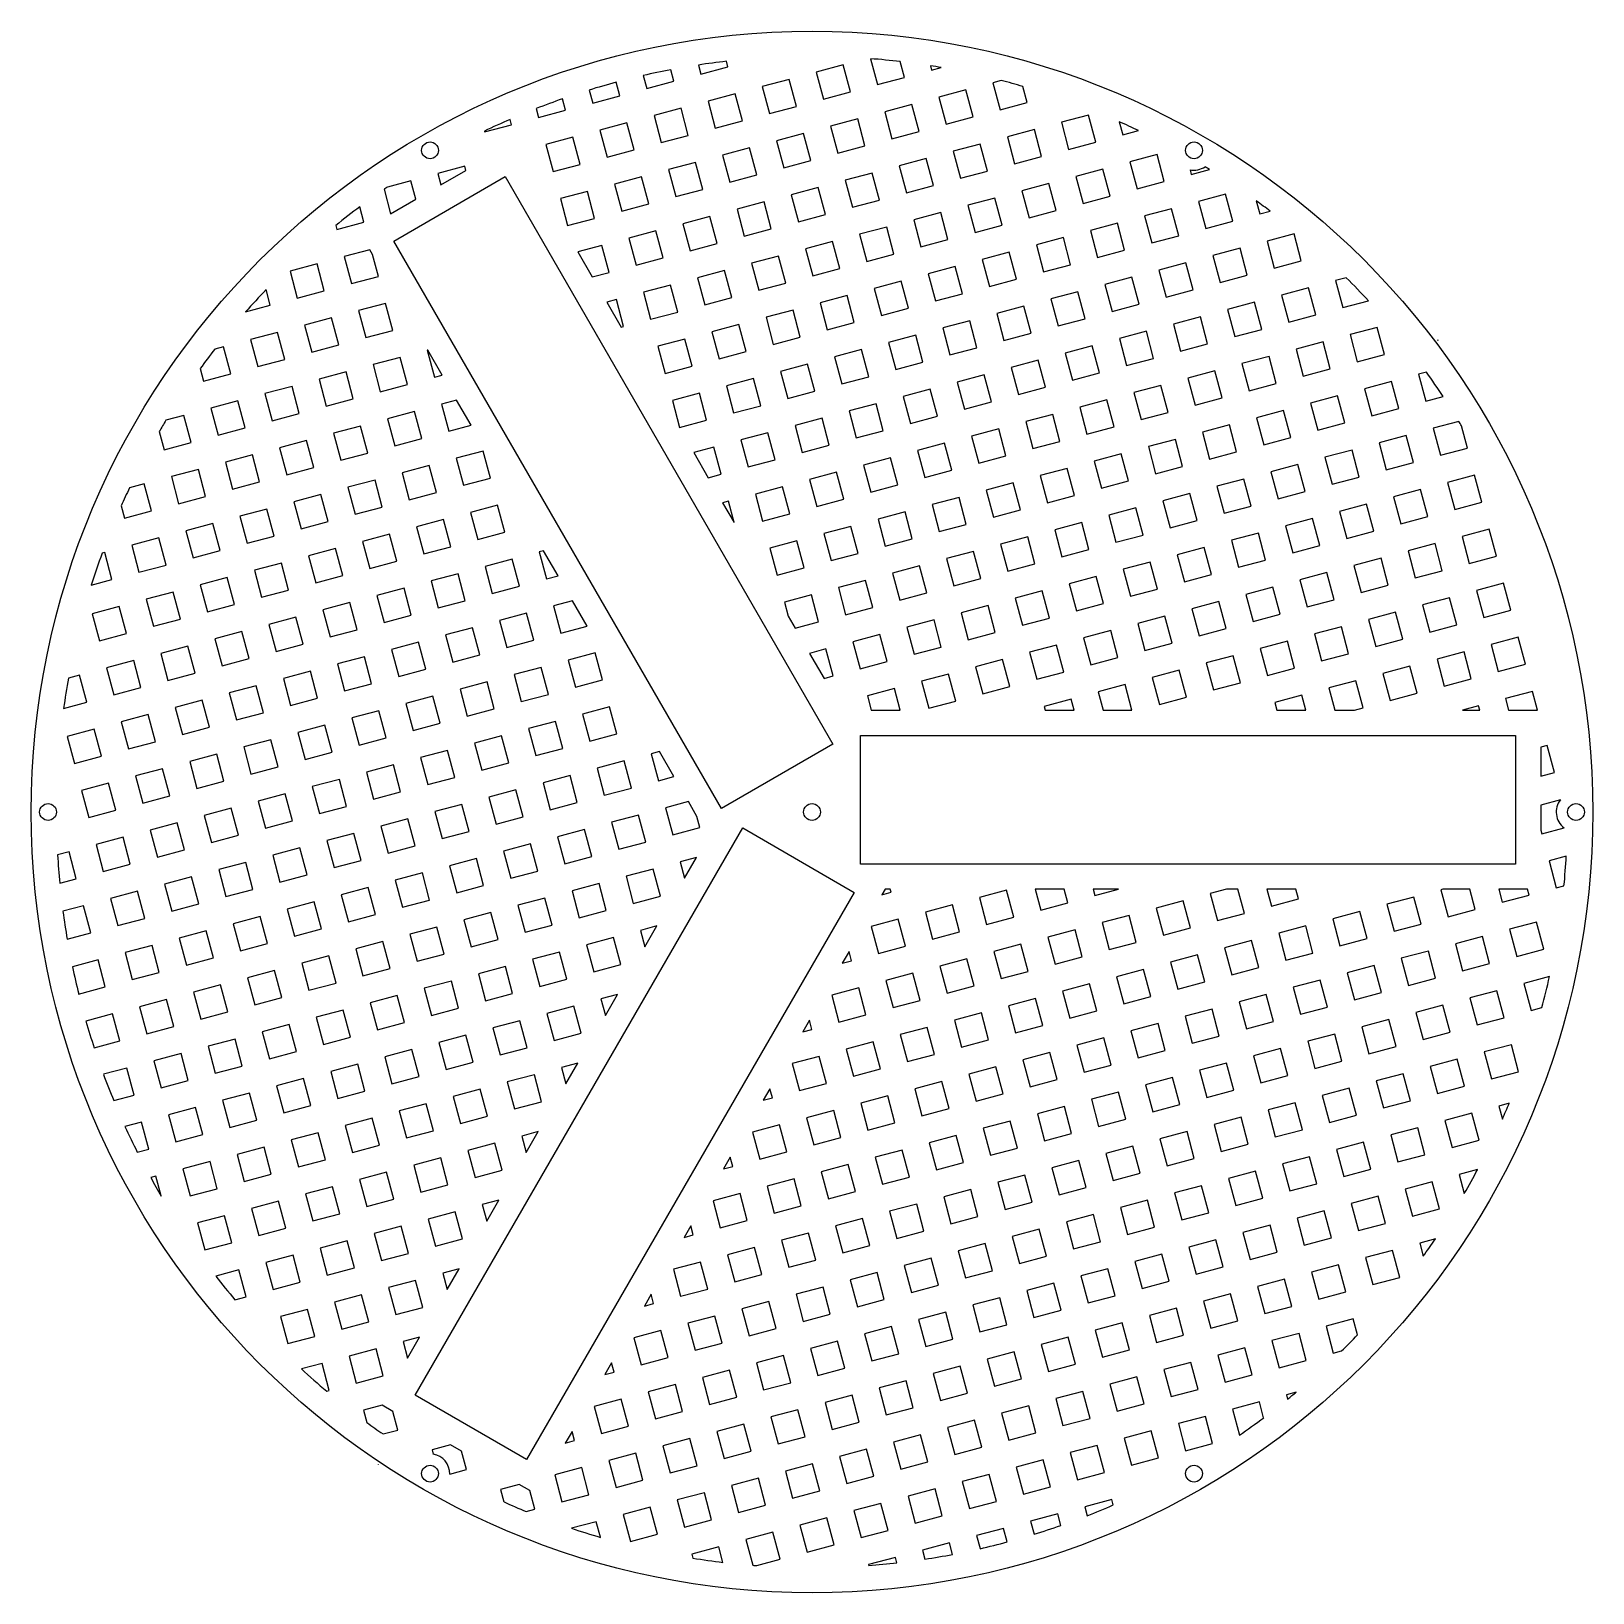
# Model space of a CAD drawing. Header units: millimetres. Extents: x 59 to 338, y 63 to 342.
import ezdxf

# ---------------------------------------------------------------- set-up
doc = ezdxf.new("R2010")
doc.units = ezdxf.units.MM
doc.header["$MEASUREMENT"] = 0

msp = doc.modelspace()

# ---------------------------------------------------------------- linework, layer by layer
for p, q in [((178.56, 335.47), (178.99, 333.85)), ((178.99, 333.85), (183.82, 335.15)), ((183.82, 335.15), (183.56, 336.13)), ((204.43, 335.49), (199.61, 334.2)), ((205.73, 330.66), (204.43, 335.49)), ((209.32, 336.6), (210.56, 331.96)), ((215.39, 333.25), (214.63, 336.08)), ((220.01, 335.34), (220.22, 334.55)), ((220.22, 334.55), (221.96, 335.01)), ((164.5, 329.97), (163.86, 332.39)), ((168.71, 333.59), (169.33, 331.26)), ((169.33, 331.26), (174.16, 332.56)), ((174.16, 332.56), (173.61, 334.62)), ((194.78, 332.9), (189.95, 331.61)), ((196.07, 328.08), (194.78, 332.9)), ((199.61, 334.2), (200.9, 329.37)), ((210.56, 331.96), (215.39, 333.25)), ((232.66, 332.7), (231.17, 332.3)), ((231.17, 332.3), (232.47, 327.47)), ((154.84, 327.38), (154.29, 329.44)), ((159.05, 331), (159.67, 328.68)), ((159.67, 328.68), (164.5, 329.97)), ((185.12, 330.32), (180.29, 329.02)), ((186.41, 325.49), (185.12, 330.32)), ((189.95, 331.61), (191.24, 326.78)), ((200.9, 329.37), (205.73, 330.66)), ((226.34, 331.01), (221.51, 329.72)), ((221.51, 329.72), (222.81, 324.89)), ((227.64, 326.18), (226.34, 331.01)), ((237.29, 328.77), (236.52, 331.64)), ((149.59, 327.69), (150.01, 326.09)), ((150.01, 326.09), (154.84, 327.38)), ((175.46, 327.73), (170.63, 326.43)), ((170.63, 326.43), (171.92, 321.6)), ((176.75, 322.9), (175.46, 327.73)), ((180.29, 329.02), (181.58, 324.19)), ((191.24, 326.78), (196.07, 328.08)), ((216.68, 328.42), (211.85, 327.13)), ((211.85, 327.13), (213.15, 322.3)), ((217.98, 323.59), (216.68, 328.42)), ((232.47, 327.47), (237.29, 328.77)), ((248.25, 326.53), (243.42, 325.23)), ((249.54, 321.7), (248.25, 326.53)), ((140.32, 323.65), (140.36, 323.5)), ((140.36, 323.5), (145.19, 324.79)), ((145.19, 324.79), (144.93, 325.76)), ((165.8, 325.14), (160.97, 323.85)), ((160.97, 323.85), (162.26, 319.02)), ((167.09, 320.31), (165.8, 325.14)), ((181.58, 324.19), (186.41, 325.49)), ((207.02, 325.83), (202.19, 324.54)), ((202.19, 324.54), (203.49, 319.71)), ((208.32, 321), (207.02, 325.83)), ((222.81, 324.89), (227.64, 326.18)), ((238.59, 323.94), (233.76, 322.64)), ((239.88, 319.11), (238.59, 323.94)), ((243.42, 325.23), (244.71, 320.4)), ((253.74, 325.34), (254.37, 322.99)), ((254.37, 322.99), (257.19, 323.75)), ((156.14, 322.55), (151.31, 321.26)), ((151.31, 321.26), (152.6, 316.43)), ((157.43, 317.72), (156.14, 322.55)), ((171.92, 321.6), (176.75, 322.9)), ((197.36, 323.25), (192.53, 321.95)), ((192.53, 321.95), (193.83, 317.12)), ((198.66, 318.42), (197.36, 323.25)), ((203.49, 319.71), (208.32, 321)), ((213.15, 322.3), (217.98, 323.59)), ((228.93, 321.35), (224.1, 320.06)), ((230.22, 316.52), (228.93, 321.35)), ((233.76, 322.64), (235.05, 317.82)), ((244.71, 320.4), (249.54, 321.7)), ((162.26, 319.02), (167.09, 320.31)), ((178.05, 318.07), (173.22, 316.78)), ((179.34, 313.24), (178.05, 318.07)), ((187.7, 320.66), (182.87, 319.36)), ((182.87, 319.36), (184.17, 314.53)), ((189, 315.83), (187.7, 320.66)), ((193.83, 317.12), (198.66, 318.42)), ((219.27, 318.76), (214.44, 317.47)), ((220.56, 313.93), (219.27, 318.76)), ((224.1, 320.06), (225.39, 315.23)), ((235.05, 317.82), (239.88, 319.11)), ((260.5, 319.46), (255.67, 318.16)), ((255.67, 318.16), (256.96, 313.33)), ((261.79, 314.63), (260.5, 319.46)), ((124.14, 304.02), (144.06, 315.52)), ((136.82, 317.38), (131.99, 316.08)), ((131.99, 316.08), (132.53, 314.06)), ((132.53, 314.06), (137.01, 316.65)), ((137.01, 316.65), (136.82, 317.38)), ((144.06, 315.52), (202.58, 214.15)), ((152.6, 316.43), (157.43, 317.72)), ((168.39, 315.48), (163.56, 314.19)), ((169.68, 310.65), (168.39, 315.48)), ((173.22, 316.78), (174.51, 311.95)), ((184.17, 314.53), (189, 315.83)), ((209.61, 316.17), (204.78, 314.88)), ((210.91, 311.34), (209.61, 316.17)), ((214.44, 317.47), (215.73, 312.64)), ((225.39, 315.23), (230.22, 316.52)), ((250.84, 316.87), (246.01, 315.57)), ((246.01, 315.57), (247.3, 310.74)), ((252.13, 312.04), (250.84, 316.87)), ((266.4, 316.75), (266.62, 315.92)), ((266.62, 315.92), (269.9, 316.8)), ((122.39, 313.26), (123.57, 308.89)), ((127.16, 314.79), (122.99, 313.67)), ((128.05, 311.48), (127.16, 314.79)), ((158.73, 312.89), (153.9, 311.6)), ((160.02, 308.06), (158.73, 312.89)), ((163.56, 314.19), (164.85, 309.36)), ((174.51, 311.95), (179.34, 313.24)), ((199.95, 313.59), (195.12, 312.29)), ((201.25, 308.76), (199.95, 313.59)), ((204.78, 314.88), (206.08, 310.05)), ((215.73, 312.64), (220.56, 313.93)), ((241.18, 314.28), (236.35, 312.99)), ((236.35, 312.99), (237.64, 308.16)), ((242.47, 309.45), (241.18, 314.28)), ((256.96, 313.33), (261.79, 314.63)), ((118.8, 307.37), (118.05, 310.15)), ((123.57, 308.89), (128.05, 311.48)), ((153.9, 311.6), (155.19, 306.77)), ((164.85, 309.36), (169.68, 310.65)), ((190.29, 311), (185.46, 309.7)), ((185.46, 309.7), (186.76, 304.87)), ((191.59, 306.17), (190.29, 311)), ((195.12, 312.29), (196.42, 307.46)), ((206.08, 310.05), (210.91, 311.34)), ((231.52, 311.69), (226.69, 310.4)), ((226.69, 310.4), (227.98, 305.57)), ((232.81, 306.86), (231.52, 311.69)), ((247.3, 310.74), (252.13, 312.04)), ((263.08, 309.8), (258.25, 308.5)), ((264.38, 304.97), (263.08, 309.8)), ((272.74, 312.39), (267.91, 311.09)), ((267.91, 311.09), (269.21, 306.26)), ((274.04, 307.56), (272.74, 312.39)), ((278.24, 311.2), (278.87, 308.85)), ((113.97, 306.08), (118.8, 307.37)), ((155.19, 306.77), (160.02, 308.06)), ((180.63, 308.41), (175.8, 307.12)), ((175.8, 307.12), (177.1, 302.29)), ((181.93, 303.58), (180.63, 308.41)), ((196.42, 307.46), (201.25, 308.76)), ((221.86, 309.1), (217.03, 307.81)), ((217.03, 307.81), (218.32, 302.98)), ((223.15, 304.27), (221.86, 309.1)), ((237.64, 308.16), (242.47, 309.45)), ((253.42, 307.21), (248.6, 305.91)), ((254.72, 302.38), (253.42, 307.21)), ((258.25, 308.5), (259.55, 303.67)), ((269.21, 306.26), (274.04, 307.56)), ((278.87, 308.85), (280.72, 309.35)), ((113.77, 306.81), (113.97, 306.08)), ((170.97, 305.82), (166.14, 304.53)), ((166.14, 304.53), (167.44, 299.7)), ((172.27, 300.99), (170.97, 305.82)), ((186.76, 304.87), (191.59, 306.17)), ((212.2, 306.52), (207.37, 305.22)), ((207.37, 305.22), (208.66, 300.39)), ((213.49, 301.69), (212.2, 306.52)), ((218.32, 302.98), (223.15, 304.27)), ((227.98, 305.57), (232.81, 306.86)), ((243.77, 304.62), (238.94, 303.33)), ((245.06, 299.79), (243.77, 304.62)), ((248.6, 305.91), (249.89, 301.08)), ((259.55, 303.67), (264.38, 304.97)), ((284.99, 305.31), (280.16, 304.02)), ((286.28, 300.48), (284.99, 305.31)), ((119.84, 302.47), (115.26, 301.25)), ((120.34, 301.59), (119.84, 302.47)), ((121.38, 297.71), (120.34, 301.59)), ((182.66, 202.65), (124.14, 304.02)), ((161.31, 303.23), (157.01, 302.08)), ((157.01, 302.08), (159.6, 297.6)), ((162.61, 298.4), (161.31, 303.23)), ((177.1, 302.29), (181.93, 303.58)), ((192.88, 301.34), (188.05, 300.04)), ((194.17, 296.51), (192.88, 301.34)), ((202.54, 303.93), (197.71, 302.63)), ((197.71, 302.63), (199, 297.8)), ((203.83, 299.1), (202.54, 303.93)), ((208.66, 300.39), (213.49, 301.69)), ((234.11, 302.03), (229.28, 300.74)), ((235.4, 297.2), (234.11, 302.03)), ((238.94, 303.33), (240.23, 298.5)), ((249.89, 301.08), (254.72, 302.38)), ((275.33, 302.73), (270.5, 301.43)), ((270.5, 301.43), (271.8, 296.6)), ((276.63, 297.9), (275.33, 302.73)), ((280.16, 304.02), (281.46, 299.19)), ((110.43, 299.95), (105.6, 298.66)), ((105.6, 298.66), (106.89, 293.83)), ((111.72, 295.12), (110.43, 299.95)), ((115.26, 301.25), (116.55, 296.42)), ((167.44, 299.7), (172.27, 300.99)), ((183.22, 298.75), (178.39, 297.46)), ((184.52, 293.92), (183.22, 298.75)), ((188.05, 300.04), (189.35, 295.22)), ((199, 297.8), (203.83, 299.1)), ((224.45, 299.44), (219.62, 298.15)), ((225.74, 294.61), (224.45, 299.44)), ((229.28, 300.74), (230.57, 295.91)), ((240.23, 298.5), (245.06, 299.79)), ((265.67, 300.14), (260.84, 298.84)), ((260.84, 298.84), (262.14, 294.01)), ((266.97, 295.31), (265.67, 300.14)), ((281.46, 299.19), (286.28, 300.48)), ((116.55, 296.42), (121.38, 297.71)), ((159.6, 297.6), (162.61, 298.4)), ((173.56, 296.16), (168.73, 294.87)), ((174.86, 291.33), (173.56, 296.16)), ((178.39, 297.46), (179.69, 292.63)), ((189.35, 295.22), (194.17, 296.51)), ((214.79, 296.86), (209.96, 295.56)), ((216.08, 292.03), (214.79, 296.86)), ((219.62, 298.15), (220.91, 293.32)), ((230.57, 295.91), (235.4, 297.2)), ((256.01, 297.55), (251.18, 296.26)), ((251.18, 296.26), (252.48, 291.43)), ((257.31, 292.72), (256.01, 297.55)), ((271.8, 296.6), (276.63, 297.9)), ((294.32, 297.46), (292.41, 296.95)), ((292.41, 296.95), (293.7, 292.12)), ((102.07, 292.53), (101.31, 295.33)), ((106.89, 293.83), (111.72, 295.12)), ((163.9, 293.57), (162.19, 293.11)), ((162.19, 293.11), (164.78, 288.63)), ((165.2, 288.74), (163.9, 293.57)), ((168.73, 294.87), (170.03, 290.04)), ((179.69, 292.63), (184.52, 293.92)), ((205.13, 294.27), (200.3, 292.97)), ((200.3, 292.97), (201.59, 288.14)), ((206.42, 289.44), (205.13, 294.27)), ((209.96, 295.56), (211.25, 290.73)), ((220.91, 293.32), (225.74, 294.61)), ((246.35, 294.96), (241.52, 293.67)), ((241.52, 293.67), (242.82, 288.84)), ((247.65, 290.13), (246.35, 294.96)), ((262.14, 294.01), (266.97, 295.31)), ((277.92, 293.07), (273.09, 291.77)), ((279.21, 288.24), (277.92, 293.07)), ((287.58, 295.65), (282.75, 294.36)), ((282.75, 294.36), (284.04, 289.53)), ((288.87, 290.83), (287.58, 295.65)), ((293.7, 292.12), (298.27, 293.34)), ((97.65, 291.35), (102.07, 292.53)), ((113.02, 290.29), (108.19, 289)), ((114.31, 285.46), (113.02, 290.29)), ((122.68, 292.88), (117.85, 291.59)), ((117.85, 291.59), (119.14, 286.76)), ((123.97, 288.05), (122.68, 292.88)), ((170.03, 290.04), (174.86, 291.33)), ((195.47, 291.68), (190.64, 290.39)), ((190.64, 290.39), (191.93, 285.56)), ((196.76, 286.85), (195.47, 291.68)), ((211.25, 290.73), (216.08, 292.03)), ((236.69, 292.37), (231.86, 291.08)), ((231.86, 291.08), (233.16, 286.25)), ((237.99, 287.54), (236.69, 292.37)), ((252.48, 291.43), (257.31, 292.72)), ((268.26, 290.48), (263.43, 289.18)), ((269.55, 285.65), (268.26, 290.48)), ((273.09, 291.77), (274.38, 286.94)), ((284.04, 289.53), (288.87, 290.83)), ((103.36, 287.7), (98.53, 286.41)), ((104.65, 282.87), (103.36, 287.7)), ((108.19, 289), (109.48, 284.17)), ((119.14, 286.76), (123.97, 288.05)), ((164.78, 288.63), (165.2, 288.74)), ((185.81, 289.09), (180.98, 287.8)), ((180.98, 287.8), (182.27, 282.97)), ((187.1, 284.26), (185.81, 289.09)), ((201.59, 288.14), (206.42, 289.44)), ((227.04, 289.78), (222.21, 288.49)), ((222.21, 288.49), (223.5, 283.66)), ((228.33, 284.96), (227.04, 289.78)), ((233.16, 286.25), (237.99, 287.54)), ((242.82, 288.84), (247.65, 290.13)), ((258.6, 287.89), (253.77, 286.6)), ((259.9, 283.06), (258.6, 287.89)), ((263.43, 289.18), (264.72, 284.35)), ((274.38, 286.94), (279.21, 288.24)), ((299.83, 288.58), (295, 287.29)), ((301.12, 283.75), (299.83, 288.58)), ((93.7, 285.12), (92.15, 284.7)), ((94.99, 280.29), (93.7, 285.12)), ((98.53, 286.41), (99.82, 281.58)), ((109.48, 284.17), (114.31, 285.46)), ((176.15, 286.5), (171.32, 285.21)), ((171.32, 285.21), (172.62, 280.38)), ((177.44, 281.67), (176.15, 286.5)), ((191.93, 285.56), (196.76, 286.85)), ((207.72, 284.61), (202.89, 283.31)), ((209.01, 279.78), (207.72, 284.61)), ((217.38, 287.2), (212.55, 285.9)), ((212.55, 285.9), (213.84, 281.07)), ((218.67, 282.37), (217.38, 287.2)), ((223.5, 283.66), (228.33, 284.96)), ((248.94, 285.3), (244.11, 284.01)), ((250.24, 280.47), (248.94, 285.3)), ((253.77, 286.6), (255.07, 281.77)), ((264.72, 284.35), (269.55, 285.65)), ((290.17, 286), (285.34, 284.7)), ((285.34, 284.7), (286.63, 279.87)), ((291.46, 281.17), (290.17, 286)), ((295, 287.29), (296.29, 282.46)), ((310.63, 286.3), (310.78, 286.34)), ((99.82, 281.58), (104.65, 282.87)), ((125.27, 283.22), (120.44, 281.93)), ((120.44, 281.93), (121.73, 277.1)), ((126.56, 278.39), (125.27, 283.22)), ((130.19, 284.54), (130.1, 284.52)), ((130.1, 284.52), (131.39, 279.69)), ((132.78, 280.06), (130.19, 284.54)), ((182.27, 282.97), (187.1, 284.26)), ((198.06, 282.02), (193.23, 280.73)), ((199.35, 277.19), (198.06, 282.02)), ((202.89, 283.31), (204.18, 278.48)), ((213.84, 281.07), (218.67, 282.37)), ((239.28, 282.71), (234.45, 281.42)), ((240.58, 277.88), (239.28, 282.71)), ((244.11, 284.01), (245.41, 279.18)), ((255.07, 281.77), (259.9, 283.06)), ((280.51, 283.41), (275.68, 282.11)), ((275.68, 282.11), (276.97, 277.28)), ((281.8, 278.58), (280.51, 283.41)), ((296.29, 282.46), (301.12, 283.75)), ((89.56, 281.25), (90.16, 278.99)), ((90.16, 278.99), (94.99, 280.29)), ((115.61, 280.63), (110.78, 279.34)), ((110.78, 279.34), (112.07, 274.51)), ((116.9, 275.8), (115.61, 280.63)), ((131.39, 279.69), (132.78, 280.06)), ((172.62, 280.38), (177.44, 281.67)), ((188.4, 279.43), (183.57, 278.14)), ((189.69, 274.6), (188.4, 279.43)), ((193.23, 280.73), (194.52, 275.9)), ((204.18, 278.48), (209.01, 279.78)), ((229.62, 280.13), (224.79, 278.83)), ((230.92, 275.3), (229.62, 280.13)), ((234.45, 281.42), (235.75, 276.59)), ((245.41, 279.18), (250.24, 280.47)), ((270.85, 280.82), (266.02, 279.53)), ((266.02, 279.53), (267.31, 274.7)), ((272.14, 275.99), (270.85, 280.82)), ((286.63, 279.87), (291.46, 281.17)), ((308.63, 280.59), (307.24, 280.22)), ((307.24, 280.22), (308.54, 275.39)), ((105.95, 278.05), (101.12, 276.75)), ((101.12, 276.75), (102.41, 271.92)), ((107.24, 273.22), (105.95, 278.05)), ((121.73, 277.1), (126.56, 278.39)), ((178.74, 276.84), (173.91, 275.55)), ((180.03, 272.01), (178.74, 276.84)), ((183.57, 278.14), (184.86, 273.31)), ((194.52, 275.9), (199.35, 277.19)), ((219.96, 277.54), (215.13, 276.24)), ((215.13, 276.24), (216.43, 271.41)), ((221.26, 272.71), (219.96, 277.54)), ((224.79, 278.83), (226.09, 274)), ((235.75, 276.59), (240.58, 277.88)), ((261.19, 278.23), (256.36, 276.94)), ((256.36, 276.94), (257.65, 272.11)), ((262.48, 273.4), (261.19, 278.23)), ((276.97, 277.28), (281.8, 278.58)), ((292.76, 276.34), (287.93, 275.04)), ((294.05, 271.51), (292.76, 276.34)), ((302.41, 278.92), (297.58, 277.63)), ((297.58, 277.63), (298.88, 272.8)), ((303.71, 274.09), (302.41, 278.92)), ((308.54, 275.39), (311.63, 276.22)), ((96.29, 275.46), (91.46, 274.16)), ((91.46, 274.16), (92.75, 269.33)), ((97.58, 270.63), (96.29, 275.46)), ((112.07, 274.51), (116.9, 275.8)), ((127.85, 273.56), (123.02, 272.27)), ((129.15, 268.73), (127.85, 273.56)), ((135.36, 275.57), (132.68, 274.86)), ((132.68, 274.86), (133.98, 270.03)), ((137.95, 271.09), (135.36, 275.57)), ((173.91, 275.55), (175.2, 270.72)), ((184.86, 273.31), (189.69, 274.6)), ((210.3, 274.95), (205.48, 273.66)), ((205.48, 273.66), (206.77, 268.83)), ((211.6, 270.12), (210.3, 274.95)), ((226.09, 274), (230.92, 275.3)), ((251.53, 275.64), (246.7, 274.35)), ((246.7, 274.35), (247.99, 269.52)), ((252.82, 270.81), (251.53, 275.64)), ((267.31, 274.7), (272.14, 275.99)), ((283.1, 273.75), (278.27, 272.45)), ((284.39, 268.92), (283.1, 273.75)), ((287.93, 275.04), (289.22, 270.21)), ((298.88, 272.8), (303.71, 274.09)), ((86.63, 272.87), (83.43, 272.01)), ((87.92, 268.04), (86.63, 272.87)), ((102.41, 271.92), (107.24, 273.22)), ((118.2, 270.97), (113.37, 269.68)), ((119.49, 266.14), (118.2, 270.97)), ((123.02, 272.27), (124.32, 267.44)), ((133.98, 270.03), (137.95, 271.09)), ((175.2, 270.72), (180.03, 272.01)), ((200.65, 272.36), (195.82, 271.07)), ((195.82, 271.07), (197.11, 266.24)), ((201.94, 267.53), (200.65, 272.36)), ((216.43, 271.41), (221.26, 272.71)), ((241.87, 273.05), (237.04, 271.76)), ((237.04, 271.76), (238.34, 266.93)), ((243.16, 268.22), (241.87, 273.05)), ((247.99, 269.52), (252.82, 270.81)), ((257.65, 272.11), (262.48, 273.4)), ((273.44, 271.16), (268.61, 269.87)), ((274.73, 266.33), (273.44, 271.16)), ((278.27, 272.45), (279.56, 267.62)), ((289.22, 270.21), (294.05, 271.51)), ((314.42, 271.79), (309.83, 270.56)), ((315.96, 267.02), (314.89, 271.01)), ((82.22, 269.99), (83.09, 266.74)), ((83.09, 266.74), (87.92, 268.04)), ((92.75, 269.33), (97.58, 270.63)), ((108.54, 268.39), (103.71, 267.09)), ((109.83, 263.56), (108.54, 268.39)), ((113.37, 269.68), (114.66, 264.85)), ((124.32, 267.44), (129.15, 268.73)), ((190.99, 269.77), (186.16, 268.48)), ((186.16, 268.48), (187.45, 263.65)), ((192.28, 264.94), (190.99, 269.77)), ((206.77, 268.83), (211.6, 270.12)), ((222.55, 267.88), (217.72, 266.58)), ((223.85, 263.05), (222.55, 267.88)), ((232.21, 270.47), (227.38, 269.17)), ((227.38, 269.17), (228.68, 264.34)), ((233.51, 265.64), (232.21, 270.47)), ((238.34, 266.93), (243.16, 268.22)), ((263.78, 268.57), (258.95, 267.28)), ((265.07, 263.74), (263.78, 268.57)), ((268.61, 269.87), (269.9, 265.04)), ((279.56, 267.62), (284.39, 268.92)), ((305, 269.27), (300.17, 267.97)), ((300.17, 267.97), (301.47, 263.14)), ((306.3, 264.44), (305, 269.27)), ((309.83, 270.56), (311.13, 265.73)), ((98.88, 265.8), (94.05, 264.5)), ((100.17, 260.97), (98.88, 265.8)), ((103.71, 267.09), (105, 262.26)), ((114.66, 264.85), (119.49, 266.14)), ((140.1, 266.49), (135.27, 265.2)), ((135.27, 265.2), (136.57, 260.37)), ((141.4, 261.66), (140.1, 266.49)), ((181.33, 267.18), (177.72, 266.22)), ((177.72, 266.22), (180.31, 261.73)), ((182.62, 262.36), (181.33, 267.18)), ((197.11, 266.24), (201.94, 267.53)), ((212.89, 265.29), (208.06, 264)), ((214.19, 260.46), (212.89, 265.29)), ((217.72, 266.58), (219.02, 261.75)), ((228.68, 264.34), (233.51, 265.64)), ((254.12, 265.98), (249.29, 264.69)), ((255.41, 261.15), (254.12, 265.98)), ((258.95, 267.28), (260.24, 262.45)), ((269.9, 265.04), (274.73, 266.33)), ((295.34, 266.68), (290.51, 265.38)), ((290.51, 265.38), (291.81, 260.55)), ((296.64, 261.85), (295.34, 266.68)), ((311.13, 265.73), (315.96, 267.02)), ((89.22, 263.21), (84.39, 261.92)), ((90.51, 258.38), (89.22, 263.21)), ((94.05, 264.5), (95.34, 259.67)), ((105, 262.26), (109.83, 263.56)), ((130.44, 263.9), (125.61, 262.61)), ((125.61, 262.61), (126.91, 257.78)), ((131.74, 259.07), (130.44, 263.9)), ((180.31, 261.73), (182.62, 262.36)), ((187.45, 263.65), (192.28, 264.94)), ((203.23, 262.7), (198.4, 261.41)), ((204.53, 257.87), (203.23, 262.7)), ((208.06, 264), (209.36, 259.17)), ((219.02, 261.75), (223.85, 263.05)), ((244.46, 263.4), (239.63, 262.1)), ((245.75, 258.57), (244.46, 263.4)), ((249.29, 264.69), (250.58, 259.86)), ((260.24, 262.45), (265.07, 263.74)), ((285.68, 264.09), (280.85, 262.79)), ((280.85, 262.79), (282.15, 257.97)), ((286.98, 259.26), (285.68, 264.09)), ((301.47, 263.14), (306.3, 264.44)), ((79.56, 260.62), (76.91, 259.91)), ((80.85, 255.79), (79.56, 260.62)), ((84.39, 261.92), (85.68, 257.09)), ((95.34, 259.67), (100.17, 260.97)), ((120.78, 261.31), (115.95, 260.02)), ((115.95, 260.02), (117.25, 255.19)), ((122.08, 256.49), (120.78, 261.31)), ((136.57, 260.37), (141.4, 261.66)), ((193.57, 260.11), (188.74, 258.82)), ((194.87, 255.28), (193.57, 260.11)), ((198.4, 261.41), (199.7, 256.58)), ((209.36, 259.17), (214.19, 260.46)), ((234.8, 260.81), (229.97, 259.51)), ((229.97, 259.51), (231.26, 254.68)), ((236.09, 255.98), (234.8, 260.81)), ((239.63, 262.1), (240.92, 257.27)), ((250.58, 259.86), (255.41, 261.15)), ((276.02, 261.5), (271.2, 260.21)), ((271.2, 260.21), (272.49, 255.38)), ((277.32, 256.67), (276.02, 261.5)), ((291.81, 260.55), (296.64, 261.85)), ((307.59, 259.61), (302.76, 258.31)), ((308.88, 254.78), (307.59, 259.61)), ((317.25, 262.19), (312.42, 260.9)), ((312.42, 260.9), (313.71, 256.07)), ((318.54, 257.36), (317.25, 262.19)), ((75.43, 256.7), (76.02, 254.5)), ((85.68, 257.09), (90.51, 258.38)), ((111.12, 258.73), (106.29, 257.43)), ((106.29, 257.43), (107.59, 252.6)), ((112.42, 253.9), (111.12, 258.73)), ((126.91, 257.78), (131.74, 259.07)), ((142.69, 256.83), (137.86, 255.54)), ((143.98, 252), (142.69, 256.83)), ((183.92, 257.53), (182.89, 257.25)), ((182.89, 257.25), (184.94, 253.71)), ((184.94, 253.71), (183.92, 257.53)), ((188.74, 258.82), (190.04, 253.99)), ((199.7, 256.58), (204.53, 257.87)), ((225.14, 258.22), (220.31, 256.92)), ((220.31, 256.92), (221.6, 252.1)), ((226.43, 253.39), (225.14, 258.22)), ((240.92, 257.27), (245.75, 258.57)), ((266.37, 258.91), (261.54, 257.62)), ((261.54, 257.62), (262.83, 252.79)), ((267.66, 254.08), (266.37, 258.91)), ((282.15, 257.97), (286.98, 259.26)), ((297.93, 257.02), (293.1, 255.72)), ((299.23, 252.19), (297.93, 257.02)), ((302.76, 258.31), (304.06, 253.48)), ((313.71, 256.07), (318.54, 257.36)), ((76.02, 254.5), (80.85, 255.79)), ((101.46, 256.14), (96.64, 254.84)), ((96.64, 254.84), (97.93, 250.01)), ((102.76, 251.31), (101.46, 256.14)), ((107.59, 252.6), (112.42, 253.9)), ((117.25, 255.19), (122.08, 256.49)), ((133.03, 254.24), (128.2, 252.95)), ((134.32, 249.41), (133.03, 254.24)), ((137.86, 255.54), (139.15, 250.71)), ((190.04, 253.99), (194.87, 255.28)), ((215.48, 255.63), (210.65, 254.34)), ((210.65, 254.34), (211.95, 249.51)), ((216.78, 250.8), (215.48, 255.63)), ((231.26, 254.68), (236.09, 255.98)), ((256.71, 256.32), (251.88, 255.03)), ((251.88, 255.03), (253.17, 250.2)), ((258, 251.49), (256.71, 256.32)), ((262.83, 252.79), (267.66, 254.08)), ((272.49, 255.38), (277.32, 256.67)), ((288.27, 254.43), (283.44, 253.14)), ((289.57, 249.6), (288.27, 254.43)), ((293.1, 255.72), (294.4, 250.89)), ((304.06, 253.48), (308.88, 254.78)), ((91.81, 253.55), (86.98, 252.26)), ((86.98, 252.26), (88.27, 247.43)), ((93.1, 248.72), (91.81, 253.55)), ((97.93, 250.01), (102.76, 251.31)), ((123.37, 251.66), (118.54, 250.36)), ((124.67, 246.83), (123.37, 251.66)), ((128.2, 252.95), (129.5, 248.12)), ((139.15, 250.71), (143.98, 252)), ((205.82, 253.04), (200.99, 251.75)), ((200.99, 251.75), (202.29, 246.92)), ((207.12, 248.21), (205.82, 253.04)), ((221.6, 252.1), (226.43, 253.39)), ((237.39, 251.15), (232.56, 249.85)), ((238.68, 246.32), (237.39, 251.15)), ((247.05, 253.74), (242.22, 252.44)), ((242.22, 252.44), (243.51, 247.61)), ((248.34, 248.91), (247.05, 253.74)), ((253.17, 250.2), (258, 251.49)), ((278.61, 251.84), (273.78, 250.55)), ((279.91, 247.01), (278.61, 251.84)), ((283.44, 253.14), (284.74, 248.31)), ((294.4, 250.89), (299.23, 252.19)), ((319.84, 252.53), (315.01, 251.24)), ((315.01, 251.24), (316.3, 246.41)), ((321.13, 247.71), (319.84, 252.53)), ((72.49, 248.37), (72.02, 248.25)), ((73.78, 243.54), (72.49, 248.37)), ((82.15, 250.96), (77.32, 249.67)), ((77.32, 249.67), (78.61, 244.84)), ((83.44, 246.13), (82.15, 250.96)), ((88.27, 247.43), (93.1, 248.72)), ((113.71, 249.07), (108.88, 247.77)), ((115.01, 244.24), (113.71, 249.07)), ((118.54, 250.36), (119.84, 245.53)), ((129.5, 248.12), (134.32, 249.41)), ((150.89, 248.68), (150.11, 248.47)), ((150.11, 248.47), (151.4, 243.64)), ((153.48, 244.19), (150.89, 248.68)), ((196.16, 250.45), (191.33, 249.16)), ((191.33, 249.16), (192.63, 244.33)), ((197.46, 245.62), (196.16, 250.45)), ((211.95, 249.51), (216.78, 250.8)), ((227.73, 248.56), (222.9, 247.27)), ((229.02, 243.73), (227.73, 248.56)), ((232.56, 249.85), (233.85, 245.02)), ((243.51, 247.61), (248.34, 248.91)), ((268.95, 249.25), (264.12, 247.96)), ((270.25, 244.42), (268.95, 249.25)), ((273.78, 250.55), (275.08, 245.72)), ((284.74, 248.31), (289.57, 249.6)), ((310.18, 249.95), (305.35, 248.65)), ((305.35, 248.65), (306.64, 243.82)), ((311.47, 245.12), (310.18, 249.95)), ((78.61, 244.84), (83.44, 246.13)), ((104.05, 246.48), (99.22, 245.19)), ((105.35, 241.65), (104.05, 246.48)), ((108.88, 247.77), (110.18, 242.94)), ((119.84, 245.53), (124.67, 246.83)), ((145.28, 247.17), (140.45, 245.88)), ((140.45, 245.88), (141.74, 241.05)), ((146.57, 242.34), (145.28, 247.17)), ((192.63, 244.33), (197.46, 245.62)), ((202.29, 246.92), (207.12, 248.21)), ((218.07, 245.97), (213.24, 244.68)), ((219.36, 241.14), (218.07, 245.97)), ((222.9, 247.27), (224.19, 242.44)), ((233.85, 245.02), (238.68, 246.32)), ((259.29, 246.66), (254.46, 245.37)), ((260.59, 241.84), (259.29, 246.66)), ((264.12, 247.96), (265.42, 243.13)), ((275.08, 245.72), (279.91, 247.01)), ((300.52, 247.36), (295.69, 246.06)), ((295.69, 246.06), (296.98, 241.23)), ((301.81, 242.53), (300.52, 247.36)), ((316.3, 246.41), (321.13, 247.71)), ((70.09, 242.56), (73.78, 243.54)), ((94.39, 243.89), (89.56, 242.6)), ((95.69, 239.06), (94.39, 243.89)), ((99.22, 245.19), (100.52, 240.36)), ((110.18, 242.94), (115.01, 244.24)), ((135.62, 244.58), (130.79, 243.29)), ((130.79, 243.29), (132.08, 238.46)), ((136.91, 239.75), (135.62, 244.58)), ((151.4, 243.64), (153.48, 244.19)), ((208.41, 243.38), (203.58, 242.09)), ((209.7, 238.55), (208.41, 243.38)), ((213.24, 244.68), (214.53, 239.85)), ((224.19, 242.44), (229.02, 243.73)), ((249.64, 244.08), (244.81, 242.78)), ((244.81, 242.78), (246.1, 237.95)), ((250.93, 239.25), (249.64, 244.08)), ((254.46, 245.37), (255.76, 240.54)), ((265.42, 243.13), (270.25, 244.42)), ((290.86, 244.77), (286.03, 243.48)), ((286.03, 243.48), (287.32, 238.65)), ((292.15, 239.94), (290.86, 244.77)), ((306.64, 243.82), (311.47, 245.12)), ((322.43, 242.88), (317.6, 241.58)), ((323.72, 238.05), (322.43, 242.88)), ((84.73, 241.3), (79.9, 240.01)), ((79.9, 240.01), (81.2, 235.18)), ((86.03, 236.47), (84.73, 241.3)), ((89.56, 242.6), (90.86, 237.77)), ((100.52, 240.36), (105.35, 241.65)), ((125.96, 242), (121.13, 240.7)), ((121.13, 240.7), (122.42, 235.87)), ((127.25, 237.17), (125.96, 242)), ((141.74, 241.05), (146.57, 242.34)), ((198.75, 240.8), (193.92, 239.5)), ((200.04, 235.97), (198.75, 240.8)), ((203.58, 242.09), (204.87, 237.26)), ((214.53, 239.85), (219.36, 241.14)), ((239.98, 241.49), (235.15, 240.19)), ((235.15, 240.19), (236.44, 235.36)), ((241.27, 236.66), (239.98, 241.49)), ((255.76, 240.54), (260.59, 241.84)), ((281.2, 242.18), (276.37, 240.89)), ((276.37, 240.89), (277.67, 236.06)), ((282.5, 237.35), (281.2, 242.18)), ((287.32, 238.65), (292.15, 239.94)), ((296.98, 241.23), (301.81, 242.53)), ((312.77, 240.29), (307.94, 238.99)), ((314.06, 235.46), (312.77, 240.29)), ((317.6, 241.58), (318.89, 236.75)), ((75.08, 238.71), (70.25, 237.42)), ((70.25, 237.42), (71.54, 232.59)), ((76.37, 233.88), (75.08, 238.71)), ((90.86, 237.77), (95.69, 239.06)), ((116.3, 239.41), (111.47, 238.11)), ((111.47, 238.11), (112.76, 233.28)), ((117.59, 234.58), (116.3, 239.41)), ((122.42, 235.87), (127.25, 237.17)), ((132.08, 238.46), (136.91, 239.75)), ((147.87, 237.51), (143.04, 236.22)), ((149.16, 232.68), (147.87, 237.51)), ((156.07, 239.71), (152.7, 238.81)), ((152.7, 238.81), (153.99, 233.98)), ((158.66, 235.23), (156.07, 239.71)), ((193.92, 239.5), (194.6, 236.98)), ((204.87, 237.26), (209.7, 238.55)), ((230.32, 238.9), (225.49, 237.61)), ((225.49, 237.61), (226.78, 232.78)), ((231.61, 234.07), (230.32, 238.9)), ((246.1, 237.95), (250.93, 239.25)), ((271.54, 239.59), (266.71, 238.3)), ((266.71, 238.3), (268.01, 233.47)), ((272.84, 234.76), (271.54, 239.59)), ((277.67, 236.06), (282.5, 237.35)), ((303.11, 237.7), (298.28, 236.41)), ((304.4, 232.87), (303.11, 237.7)), ((307.94, 238.99), (309.23, 234.16)), ((318.89, 236.75), (323.72, 238.05)), ((81.2, 235.18), (86.03, 236.47)), ((106.64, 236.82), (101.81, 235.53)), ((101.81, 235.53), (103.11, 230.7)), ((107.94, 231.99), (106.64, 236.82)), ((112.76, 233.28), (117.59, 234.58)), ((138.21, 234.93), (133.38, 233.63)), ((139.5, 230.1), (138.21, 234.93)), ((143.04, 236.22), (144.33, 231.39)), ((153.99, 233.98), (158.66, 235.23)), ((194.6, 236.98), (195.83, 234.84)), ((195.83, 234.84), (200.04, 235.97)), ((220.66, 236.31), (215.83, 235.02)), ((215.83, 235.02), (217.12, 230.19)), ((221.95, 231.48), (220.66, 236.31)), ((236.44, 235.36), (241.27, 236.66)), ((252.22, 234.42), (247.39, 233.12)), ((253.52, 229.59), (252.22, 234.42)), ((261.88, 237.01), (257.05, 235.71)), ((257.05, 235.71), (258.35, 230.88)), ((263.18, 232.18), (261.88, 237.01)), ((268.01, 233.47), (272.84, 234.76)), ((293.45, 235.11), (288.62, 233.82)), ((294.74, 230.28), (293.45, 235.11)), ((298.28, 236.41), (299.57, 231.58)), ((309.23, 234.16), (314.06, 235.46)), ((71.54, 232.59), (76.37, 233.88)), ((87.32, 231.64), (82.49, 230.35)), ((88.62, 226.81), (87.32, 231.64)), ((96.98, 234.23), (92.15, 232.94)), ((92.15, 232.94), (93.45, 228.11)), ((98.28, 229.4), (96.98, 234.23)), ((103.11, 230.7), (107.94, 231.99)), ((128.55, 232.34), (123.72, 231.04)), ((129.84, 227.51), (128.55, 232.34)), ((133.38, 233.63), (134.67, 228.8)), ((144.33, 231.39), (149.16, 232.68)), ((211, 233.72), (206.17, 232.43)), ((206.17, 232.43), (207.46, 227.6)), ((212.29, 228.89), (211, 233.72)), ((226.78, 232.78), (231.61, 234.07)), ((242.56, 231.83), (237.73, 230.54)), ((243.86, 227), (242.56, 231.83)), ((247.39, 233.12), (248.69, 228.29)), ((258.35, 230.88), (263.18, 232.18)), ((283.79, 232.52), (278.96, 231.23)), ((285.08, 227.69), (283.79, 232.52)), ((288.62, 233.82), (289.91, 228.99)), ((299.57, 231.58), (304.4, 232.87)), ((325.01, 233.22), (320.19, 231.92)), ((320.19, 231.92), (321.48, 227.09)), ((326.31, 228.39), (325.01, 233.22)), ((77.66, 229.06), (72.83, 227.76)), ((78.96, 224.23), (77.66, 229.06)), ((82.49, 230.35), (83.79, 225.52)), ((93.45, 228.11), (98.28, 229.4)), ((118.89, 229.75), (114.06, 228.45)), ((120.18, 224.92), (118.89, 229.75)), ((123.72, 231.04), (125.01, 226.21)), ((134.67, 228.8), (139.5, 230.1)), ((160.11, 230.44), (155.28, 229.15)), ((155.28, 229.15), (156.58, 224.32)), ((161.41, 225.61), (160.11, 230.44)), ((201.34, 231.14), (198.42, 230.35)), ((198.42, 230.35), (201.01, 225.87)), ((202.63, 226.31), (201.34, 231.14)), ((207.46, 227.6), (212.29, 228.89)), ((217.12, 230.19), (221.95, 231.48)), ((232.9, 229.24), (228.08, 227.95)), ((234.2, 224.41), (232.9, 229.24)), ((237.73, 230.54), (239.03, 225.71)), ((248.69, 228.29), (253.52, 229.59)), ((274.13, 229.93), (269.3, 228.64)), ((275.42, 225.11), (274.13, 229.93)), ((278.96, 231.23), (280.25, 226.4)), ((289.91, 228.99), (294.74, 230.28)), ((315.36, 230.63), (310.53, 229.33)), ((310.53, 229.33), (311.82, 224.5)), ((316.65, 225.8), (315.36, 230.63)), ((68, 226.47), (65.99, 225.93)), ((69.3, 221.64), (68, 226.47)), ((72.83, 227.76), (74.13, 222.93)), ((83.79, 225.52), (88.62, 226.81)), ((109.23, 227.16), (104.4, 225.87)), ((110.52, 222.33), (109.23, 227.16)), ((114.06, 228.45), (115.35, 223.63)), ((125.01, 226.21), (129.84, 227.51)), ((150.45, 227.85), (145.62, 226.56)), ((145.62, 226.56), (146.92, 221.73)), ((151.75, 223.02), (150.45, 227.85)), ((201.01, 225.87), (202.63, 226.31)), ((223.25, 226.65), (218.42, 225.36)), ((224.54, 221.82), (223.25, 226.65)), ((228.08, 227.95), (229.37, 223.12)), ((239.03, 225.71), (243.86, 227)), ((264.47, 227.35), (259.64, 226.05)), ((259.64, 226.05), (260.94, 221.22)), ((265.76, 222.52), (264.47, 227.35)), ((269.3, 228.64), (270.59, 223.81)), ((280.25, 226.4), (285.08, 227.69)), ((305.7, 228.04), (300.87, 226.75)), ((300.87, 226.75), (302.16, 221.92)), ((306.99, 223.21), (305.7, 228.04)), ((321.48, 227.09), (326.31, 228.39)), ((74.13, 222.93), (78.96, 224.23)), ((99.57, 224.57), (94.74, 223.28)), ((94.74, 223.28), (96.03, 218.45)), ((100.86, 219.74), (99.57, 224.57)), ((104.4, 225.87), (105.69, 221.04)), ((115.35, 223.63), (120.18, 224.92)), ((140.8, 225.27), (135.97, 223.97)), ((135.97, 223.97), (137.26, 219.14)), ((142.09, 220.44), (140.8, 225.27)), ((156.58, 224.32), (161.41, 225.61)), ((213.59, 224.06), (208.76, 222.77)), ((214.62, 220.2), (213.59, 224.06)), ((218.42, 225.36), (219.71, 220.53)), ((229.37, 223.12), (234.2, 224.41)), ((254.81, 224.76), (249.98, 223.46)), ((249.98, 223.46), (250.86, 220.2)), ((256.03, 220.2), (254.81, 224.76)), ((270.59, 223.81), (275.42, 225.11)), ((296.04, 225.45), (291.21, 224.16)), ((291.21, 224.16), (292.27, 220.2)), ((297.33, 220.62), (296.04, 225.45)), ((302.16, 221.92), (306.99, 223.21)), ((311.82, 224.5), (316.65, 225.8)), ((327.6, 223.56), (322.77, 222.26)), ((328.5, 220.2), (327.6, 223.56)), ((65.13, 220.52), (69.3, 221.64)), ((89.91, 221.98), (85.08, 220.69)), ((85.08, 220.69), (86.38, 215.86)), ((91.2, 217.15), (89.91, 221.98)), ((105.69, 221.04), (110.52, 222.33)), ((131.14, 222.68), (126.31, 221.38)), ((126.31, 221.38), (127.6, 216.55)), ((132.43, 217.85), (131.14, 222.68)), ((137.26, 219.14), (142.09, 220.44)), ((146.92, 221.73), (151.75, 223.02)), ((162.7, 220.78), (157.87, 219.49)), ((164, 215.95), (162.7, 220.78)), ((208.76, 222.77), (209.44, 220.2)), ((219.71, 220.53), (224.54, 221.82)), ((245.15, 222.17), (240.32, 220.88)), ((240.32, 220.88), (240.5, 220.2)), ((245.68, 220.2), (245.15, 222.17)), ((260.94, 221.22), (265.76, 222.52)), ((286.38, 222.86), (281.55, 221.57)), ((281.55, 221.57), (281.91, 220.2)), ((287.09, 220.2), (286.38, 222.86)), ((295.77, 220.2), (297.33, 220.62)), ((317.94, 220.97), (315.09, 220.2)), ((318.15, 220.2), (317.94, 220.97)), ((322.77, 222.26), (323.32, 220.2)), ((80.25, 219.4), (75.42, 218.1)), ((75.42, 218.1), (76.72, 213.27)), ((81.55, 214.57), (80.25, 219.4)), ((96.03, 218.45), (100.86, 219.74)), ((121.48, 220.09), (116.65, 218.8)), ((116.65, 218.8), (117.94, 213.97)), ((122.77, 215.26), (121.48, 220.09)), ((127.6, 216.55), (132.43, 217.85)), ((153.04, 218.19), (148.21, 216.9)), ((154.34, 213.37), (153.04, 218.19)), ((157.87, 219.49), (159.17, 214.66)), ((209.44, 220.2), (214.62, 220.2)), ((240.5, 220.2), (245.68, 220.2)), ((250.86, 220.2), (256.03, 220.2)), ((281.91, 220.2), (287.09, 220.2)), ((292.27, 220.2), (295.77, 220.2)), ((315.09, 220.2), (318.15, 220.2)), ((323.32, 220.2), (328.5, 220.2)), ((70.59, 216.81), (65.76, 215.51)), ((65.76, 215.51), (67.06, 210.68)), ((71.89, 211.98), (70.59, 216.81)), ((86.38, 215.86), (91.2, 217.15)), ((102.16, 214.91), (97.33, 213.62)), ((103.45, 210.08), (102.16, 214.91)), ((111.82, 217.5), (106.99, 216.21)), ((106.99, 216.21), (108.28, 211.38)), ((113.11, 212.67), (111.82, 217.5)), ((117.94, 213.97), (122.77, 215.26)), ((143.38, 215.61), (138.55, 214.31)), ((144.68, 210.78), (143.38, 215.61)), ((148.21, 216.9), (149.51, 212.07)), ((159.17, 214.66), (164, 215.95)), ((207.52, 215.7), (324.57, 215.7)), ((207.52, 192.7), (207.52, 215.7)), ((324.57, 215.7), (324.57, 192.7)), ((76.72, 213.27), (81.55, 214.57)), ((92.5, 212.32), (87.67, 211.03)), ((93.79, 207.5), (92.5, 212.32)), ((97.33, 213.62), (98.62, 208.79)), ((108.28, 211.38), (113.11, 212.67)), ((133.72, 213.02), (128.89, 211.72)), ((135.02, 208.19), (133.72, 213.02)), ((138.55, 214.31), (139.85, 209.48)), ((149.51, 212.07), (154.34, 213.37)), ((171.6, 212.81), (170.12, 212.42)), ((170.12, 212.42), (171.41, 207.59)), ((174.19, 208.33), (171.6, 212.81)), ((202.58, 214.15), (182.66, 202.65)), ((330.19, 213.9), (329.07, 213.6)), ((329.07, 213.6), (329.07, 208.42)), ((331.49, 209.07), (330.19, 213.9)), ((67.06, 210.68), (71.89, 211.98)), ((82.84, 209.74), (78.01, 208.44)), ((84.13, 204.91), (82.84, 209.74)), ((87.67, 211.03), (88.96, 206.2)), ((98.62, 208.79), (103.45, 210.08)), ((124.06, 210.43), (119.24, 209.14)), ((125.36, 205.6), (124.06, 210.43)), ((128.89, 211.72), (130.19, 206.89)), ((139.85, 209.48), (144.68, 210.78)), ((165.29, 211.12), (160.46, 209.83)), ((160.46, 209.83), (161.75, 205)), ((166.58, 206.29), (165.29, 211.12)), ((73.18, 207.15), (68.35, 205.85)), ((74.47, 202.32), (73.18, 207.15)), ((78.01, 208.44), (79.3, 203.61)), ((88.96, 206.2), (93.79, 207.5)), ((114.41, 207.84), (109.58, 206.55)), ((109.58, 206.55), (110.87, 201.72)), ((115.7, 203.01), (114.41, 207.84)), ((119.24, 209.14), (120.53, 204.31)), ((130.19, 206.89), (135.02, 208.19)), ((155.63, 208.54), (150.8, 207.24)), ((150.8, 207.24), (152.1, 202.41)), ((156.92, 203.71), (155.63, 208.54)), ((171.41, 207.59), (174.19, 208.33)), ((329.07, 208.42), (331.49, 209.07)), ((68.35, 205.85), (69.64, 201.02)), ((79.3, 203.61), (84.13, 204.91)), ((104.75, 205.25), (99.92, 203.96)), ((99.92, 203.96), (101.21, 199.13)), ((106.04, 200.42), (104.75, 205.25)), ((120.53, 204.31), (125.36, 205.6)), ((145.97, 205.95), (141.14, 204.65)), ((141.14, 204.65), (142.44, 199.82)), ((147.27, 201.12), (145.97, 205.95)), ((152.1, 202.41), (156.92, 203.71)), ((161.75, 205), (166.58, 206.29)), ((176.78, 203.85), (172.71, 202.76)), ((178.3, 201.21), (176.78, 203.85)), ((332.58, 204.19), (329.07, 203.24)), ((69.64, 201.02), (74.47, 202.32)), ((95.09, 202.67), (90.26, 201.37)), ((90.26, 201.37), (91.55, 196.54)), ((96.38, 197.84), (95.09, 202.67)), ((110.87, 201.72), (115.7, 203.01)), ((136.31, 203.36), (131.48, 202.07)), ((131.48, 202.07), (132.78, 197.24)), ((137.61, 198.53), (136.31, 203.36)), ((142.44, 199.82), (147.27, 201.12)), ((167.88, 201.46), (163.05, 200.17)), ((169.17, 196.63), (167.88, 201.46)), ((172.71, 202.76), (174, 197.93)), ((178.83, 199.22), (178.3, 201.21)), ((329.07, 203.24), (329.07, 198.78)), ((85.43, 200.08), (80.6, 198.78)), ((80.6, 198.78), (81.89, 193.95)), ((86.72, 195.25), (85.43, 200.08)), ((101.21, 199.13), (106.04, 200.42)), ((116.99, 198.18), (112.16, 196.89)), ((118.29, 193.35), (116.99, 198.18)), ((126.65, 200.77), (121.82, 199.48)), ((121.82, 199.48), (123.12, 194.65)), ((127.95, 195.94), (126.65, 200.77)), ((127.95, 97.79), (186.47, 199.15)), ((132.78, 197.24), (137.61, 198.53)), ((158.22, 198.88), (153.39, 197.58)), ((159.51, 194.05), (158.22, 198.88)), ((163.05, 200.17), (164.34, 195.34)), ((174, 197.93), (178.83, 199.22)), ((186.47, 199.15), (206.39, 187.65)), ((329.07, 198.78), (329.24, 198.11)), ((329.24, 198.11), (333.24, 199.19)), ((75.77, 197.49), (70.94, 196.2)), ((70.94, 196.2), (72.23, 191.37)), ((77.06, 192.66), (75.77, 197.49)), ((91.55, 196.54), (96.38, 197.84)), ((107.33, 195.59), (102.5, 194.3)), ((108.63, 190.77), (107.33, 195.59)), ((112.16, 196.89), (113.46, 192.06)), ((123.12, 194.65), (127.95, 195.94)), ((148.56, 196.29), (143.73, 194.99)), ((149.85, 191.46), (148.56, 196.29)), ((153.39, 197.58), (154.68, 192.75)), ((164.34, 195.34), (169.17, 196.63)), ((66.11, 194.9), (64.07, 194.36)), ((67.4, 190.07), (66.11, 194.9)), ((72.23, 191.37), (77.06, 192.66)), ((81.89, 193.95), (86.72, 195.25)), ((97.68, 193.01), (92.85, 191.71)), ((98.97, 188.18), (97.68, 193.01)), ((102.5, 194.3), (103.8, 189.47)), ((113.46, 192.06), (118.29, 193.35)), ((138.9, 193.7), (134.07, 192.41)), ((140.19, 188.87), (138.9, 193.7)), ((143.73, 194.99), (145.02, 190.16)), ((154.68, 192.75), (159.51, 194.05)), ((178.24, 193.89), (175.3, 193.1)), ((175.3, 193.1), (176.08, 190.16)), ((176.08, 190.16), (178.24, 193.89)), ((324.57, 192.7), (207.52, 192.7)), ((333.63, 194.11), (330.54, 193.29)), ((330.54, 193.29), (331.83, 188.46)), ((64.46, 189.28), (67.4, 190.07)), ((88.02, 190.42), (83.19, 189.12)), ((89.31, 185.59), (88.02, 190.42)), ((92.85, 191.71), (94.14, 186.88)), ((103.8, 189.47), (108.63, 190.77)), ((129.24, 191.11), (124.41, 189.82)), ((124.41, 189.82), (125.71, 184.99)), ((130.54, 186.28), (129.24, 191.11)), ((134.07, 192.41), (135.37, 187.58)), ((145.02, 190.16), (149.85, 191.46)), ((170.47, 191.81), (165.64, 190.51)), ((165.64, 190.51), (166.93, 185.68)), ((171.76, 186.98), (170.47, 191.81)), ((78.36, 187.83), (73.53, 186.54)), ((79.65, 183), (78.36, 187.83)), ((83.19, 189.12), (84.48, 184.29)), ((94.14, 186.88), (98.97, 188.18)), ((119.58, 188.52), (114.75, 187.23)), ((114.75, 187.23), (116.05, 182.4)), ((120.88, 183.69), (119.58, 188.52)), ((135.37, 187.58), (140.19, 188.87)), ((206.39, 187.65), (147.87, 86.29)), ((160.81, 189.22), (155.98, 187.92)), ((155.98, 187.92), (157.27, 183.09)), ((162.1, 184.39), (160.81, 189.22)), ((166.93, 185.68), (171.76, 186.98)), ((211.9, 188.2), (211.34, 187.23)), ((211.34, 187.23), (212.99, 187.67)), ((212.84, 188.2), (211.9, 188.2)), ((212.99, 187.67), (212.84, 188.2)), ((233.6, 188.02), (228.77, 186.72)), ((234.89, 183.19), (233.6, 188.02)), ((238.72, 188.2), (239.72, 184.48)), ((243.9, 188.2), (238.72, 188.2)), ((244.55, 185.77), (243.9, 188.2)), ((249.08, 188.2), (249.38, 187.07)), ((253.62, 188.2), (249.08, 188.2)), ((249.38, 187.07), (253.62, 188.2)), ((272.94, 188.2), (269.99, 187.42)), ((269.99, 187.42), (271.29, 182.59)), ((274.96, 188.2), (272.94, 188.2)), ((276.12, 183.88), (274.96, 188.2)), ((280.14, 188.2), (280.95, 185.17)), ((285.31, 188.2), (280.14, 188.2)), ((285.78, 186.47), (285.31, 188.2)), ((311.57, 188.2), (311.22, 188.11)), ((311.22, 188.11), (312.51, 183.28)), ((316.37, 188.2), (311.57, 188.2)), ((317.34, 184.57), (316.37, 188.2)), ((321.55, 188.2), (322.17, 185.87)), ((326.72, 188.2), (321.55, 188.2)), ((322.17, 185.87), (327, 187.16)), ((327, 187.16), (326.72, 188.2)), ((331.83, 188.46), (333.21, 188.83)), ((68.7, 185.24), (65.03, 184.26)), ((69.99, 180.41), (68.7, 185.24)), ((73.53, 186.54), (74.82, 181.71)), ((84.48, 184.29), (89.31, 185.59)), ((109.92, 185.94), (105.09, 184.64)), ((105.09, 184.64), (106.39, 179.81)), ((111.22, 181.11), (109.92, 185.94)), ((125.71, 184.99), (130.54, 186.28)), ((151.15, 186.63), (146.32, 185.33)), ((146.32, 185.33), (147.61, 180.51)), ((152.44, 181.8), (151.15, 186.63)), ((157.27, 183.09), (162.1, 184.39)), ((223.94, 185.43), (219.11, 184.13)), ((225.23, 180.6), (223.94, 185.43)), ((228.77, 186.72), (230.06, 181.89)), ((239.72, 184.48), (244.55, 185.77)), ((265.16, 186.12), (260.33, 184.83)), ((260.33, 184.83), (261.63, 180)), ((266.46, 181.29), (265.16, 186.12)), ((280.95, 185.17), (285.78, 186.47)), ((296.73, 184.23), (291.9, 182.93)), ((298.02, 179.4), (296.73, 184.23)), ((306.39, 186.81), (301.56, 185.52)), ((301.56, 185.52), (302.85, 180.69)), ((307.68, 181.99), (306.39, 186.81)), ((312.51, 183.28), (317.34, 184.57)), ((74.82, 181.71), (79.65, 183)), ((100.26, 183.35), (95.43, 182.05)), ((95.43, 182.05), (96.73, 177.22)), ((101.56, 178.52), (100.26, 183.35)), ((116.05, 182.4), (120.88, 183.69)), ((131.83, 181.45), (127, 180.16)), ((133.12, 176.62), (131.83, 181.45)), ((141.49, 184.04), (136.66, 182.75)), ((136.66, 182.75), (137.95, 177.92)), ((142.78, 179.21), (141.49, 184.04)), ((147.61, 180.51), (152.44, 181.8)), ((171.16, 181.64), (168.23, 180.85)), ((169.01, 177.91), (171.16, 181.64)), ((214.28, 182.84), (209.45, 181.55)), ((209.45, 181.55), (210.74, 176.72)), ((215.57, 178.01), (214.28, 182.84)), ((219.11, 184.13), (220.4, 179.3)), ((230.06, 181.89), (234.89, 183.19)), ((255.51, 183.53), (250.68, 182.24)), ((250.68, 182.24), (251.97, 177.41)), ((256.8, 178.7), (255.51, 183.53)), ((271.29, 182.59), (276.12, 183.88)), ((287.07, 181.64), (282.24, 180.34)), ((288.37, 176.81), (287.07, 181.64)), ((291.9, 182.93), (293.19, 178.1)), ((302.85, 180.69), (307.68, 181.99)), ((328.3, 182.33), (323.47, 181.04)), ((329.59, 177.5), (328.3, 182.33)), ((65.78, 179.28), (69.99, 180.41)), ((90.6, 180.76), (85.77, 179.46)), ((85.77, 179.46), (87.07, 174.64)), ((91.9, 175.93), (90.6, 180.76)), ((106.39, 179.81), (111.22, 181.11)), ((122.17, 178.86), (117.34, 177.57)), ((123.46, 174.03), (122.17, 178.86)), ((127, 180.16), (128.29, 175.33)), ((137.95, 177.92), (142.78, 179.21)), ((163.4, 179.56), (158.57, 178.26)), ((164.69, 174.73), (163.4, 179.56)), ((168.23, 180.85), (169.01, 177.91)), ((220.4, 179.3), (225.23, 180.6)), ((245.85, 180.94), (241.02, 179.65)), ((241.02, 179.65), (242.31, 174.82)), ((247.14, 176.12), (245.85, 180.94)), ((251.97, 177.41), (256.8, 178.7)), ((261.63, 180), (266.46, 181.29)), ((277.41, 179.05), (272.58, 177.76)), ((278.71, 174.22), (277.41, 179.05)), ((282.24, 180.34), (283.54, 175.51)), ((293.19, 178.1), (298.02, 179.4)), ((318.64, 179.74), (313.81, 178.45)), ((319.93, 174.91), (318.64, 179.74)), ((323.47, 181.04), (324.76, 176.21)), ((80.94, 178.17), (76.12, 176.88)), ((76.12, 176.88), (77.41, 172.05)), ((82.24, 173.34), (80.94, 178.17)), ((87.07, 174.64), (91.9, 175.93)), ((96.73, 177.22), (101.56, 178.52)), ((112.51, 176.28), (107.68, 174.98)), ((113.81, 171.45), (112.51, 176.28)), ((117.34, 177.57), (118.63, 172.74)), ((128.29, 175.33), (133.12, 176.62)), ((153.74, 176.97), (148.91, 175.68)), ((155.03, 172.14), (153.74, 176.97)), ((158.57, 178.26), (159.86, 173.43)), ((205.47, 177.07), (204.27, 174.98)), ((205.91, 175.42), (205.47, 177.07)), ((210.74, 176.72), (215.57, 178.01)), ((236.19, 178.36), (231.36, 177.06)), ((231.36, 177.06), (232.65, 172.23)), ((237.48, 173.53), (236.19, 178.36)), ((242.31, 174.82), (247.14, 176.12)), ((267.75, 176.46), (262.92, 175.17)), ((269.05, 171.63), (267.75, 176.46)), ((272.58, 177.76), (273.88, 172.93)), ((283.54, 175.51), (288.37, 176.81)), ((308.98, 177.16), (304.15, 175.86)), ((304.15, 175.86), (305.44, 171.03)), ((310.27, 172.33), (308.98, 177.16)), ((313.81, 178.45), (315.1, 173.62)), ((324.76, 176.21), (329.59, 177.5)), ((71.29, 175.58), (66.72, 174.36)), ((72.58, 170.75), (71.29, 175.58)), ((77.41, 172.05), (82.24, 173.34)), ((102.85, 173.69), (98.02, 172.39)), ((104.15, 168.86), (102.85, 173.69)), ((107.68, 174.98), (108.98, 170.15)), ((118.63, 172.74), (123.46, 174.03)), ((144.08, 174.38), (139.25, 173.09)), ((139.25, 173.09), (140.54, 168.26)), ((145.37, 169.55), (144.08, 174.38)), ((148.91, 175.68), (150.2, 170.85)), ((159.86, 173.43), (164.69, 174.73)), ((204.27, 174.98), (205.91, 175.42)), ((216.87, 173.18), (212.04, 171.89)), ((218.16, 168.35), (216.87, 173.18)), ((226.53, 175.77), (221.7, 174.47)), ((221.7, 174.47), (222.99, 169.64)), ((227.82, 170.94), (226.53, 175.77)), ((232.65, 172.23), (237.48, 173.53)), ((258.09, 173.87), (253.26, 172.58)), ((259.39, 169.04), (258.09, 173.87)), ((262.92, 175.17), (264.22, 170.34)), ((273.88, 172.93), (278.71, 174.22)), ((299.32, 174.57), (294.49, 173.27)), ((294.49, 173.27), (295.78, 168.44)), ((300.61, 169.74), (299.32, 174.57)), ((315.1, 173.62), (319.93, 174.91)), ((67.83, 169.48), (72.58, 170.75)), ((93.19, 171.1), (88.36, 169.81)), ((94.49, 166.27), (93.19, 171.1)), ((98.02, 172.39), (99.32, 167.56)), ((108.98, 170.15), (113.81, 171.45)), ((134.42, 171.79), (129.59, 170.5)), ((129.59, 170.5), (130.88, 165.67)), ((135.71, 166.96), (134.42, 171.79)), ((150.2, 170.85), (155.03, 172.14)), ((207.21, 170.59), (202.38, 169.3)), ((208.5, 165.76), (207.21, 170.59)), ((212.04, 171.89), (213.33, 167.06)), ((222.99, 169.64), (227.82, 170.94)), ((248.43, 171.29), (243.6, 169.99)), ((249.73, 166.46), (248.43, 171.29)), ((253.26, 172.58), (254.56, 167.75)), ((264.22, 170.34), (269.05, 171.63)), ((289.66, 171.98), (284.83, 170.68)), ((284.83, 170.68), (286.12, 165.86)), ((290.95, 167.15), (289.66, 171.98)), ((305.44, 171.03), (310.27, 172.33)), ((330.62, 172.6), (326.05, 171.38)), ((326.05, 171.38), (327.35, 166.55)), ((83.53, 168.51), (78.7, 167.22)), ((84.83, 163.68), (83.53, 168.51)), ((88.36, 169.81), (89.66, 164.98)), ((99.32, 167.56), (104.15, 168.86)), ((124.76, 169.21), (119.93, 167.91)), ((119.93, 167.91), (121.22, 163.08)), ((126.05, 164.38), (124.76, 169.21)), ((140.54, 168.26), (145.37, 169.55)), ((164.09, 169.39), (161.15, 168.6)), ((161.15, 168.6), (161.94, 165.67)), ((161.94, 165.67), (164.09, 169.39)), ((202.38, 169.3), (203.67, 164.47)), ((213.33, 167.06), (218.16, 168.35)), ((238.77, 168.7), (233.95, 167.4)), ((233.95, 167.4), (235.24, 162.57)), ((240.07, 163.87), (238.77, 168.7)), ((243.6, 169.99), (244.9, 165.16)), ((254.56, 167.75), (259.39, 169.04)), ((280, 169.39), (275.17, 168.1)), ((275.17, 168.1), (276.46, 163.27)), ((281.29, 164.56), (280, 169.39)), ((295.78, 168.44), (300.61, 169.74)), ((311.57, 167.5), (306.74, 166.2)), ((312.86, 162.67), (311.57, 167.5)), ((321.23, 170.08), (316.4, 168.79)), ((316.4, 168.79), (317.69, 163.96)), ((322.52, 165.25), (321.23, 170.08)), ((73.87, 165.92), (69.13, 164.65)), ((75.17, 161.09), (73.87, 165.92)), ((78.7, 167.22), (80, 162.39)), ((89.66, 164.98), (94.49, 166.27)), ((115.1, 166.62), (110.27, 165.32)), ((110.27, 165.32), (111.56, 160.49)), ((116.39, 161.79), (115.1, 166.62)), ((130.88, 165.67), (135.71, 166.96)), ((146.67, 164.72), (141.84, 163.43)), ((147.96, 159.89), (146.67, 164.72)), ((156.32, 167.31), (151.49, 166.02)), ((151.49, 166.02), (152.79, 161.19)), ((157.62, 162.48), (156.32, 167.31)), ((198.4, 164.82), (197.2, 162.73)), ((198.84, 163.17), (198.4, 164.82)), ((203.67, 164.47), (208.5, 165.76)), ((229.12, 166.11), (224.29, 164.82)), ((224.29, 164.82), (225.58, 159.99)), ((230.41, 161.28), (229.12, 166.11)), ((244.9, 165.16), (249.73, 166.46)), ((270.34, 166.8), (265.51, 165.51)), ((265.51, 165.51), (266.81, 160.68)), ((271.63, 161.97), (270.34, 166.8)), ((286.12, 165.86), (290.95, 167.15)), ((301.91, 164.91), (297.08, 163.61)), ((303.2, 160.08), (301.91, 164.91)), ((306.74, 166.2), (308.03, 161.37)), ((317.69, 163.96), (322.52, 165.25)), ((327.35, 166.55), (329.26, 167.06)), ((80, 162.39), (84.83, 163.68)), ((105.44, 164.03), (100.61, 162.73)), ((100.61, 162.73), (101.9, 157.9)), ((106.73, 159.2), (105.44, 164.03)), ((121.22, 163.08), (126.05, 164.38)), ((137.01, 162.13), (132.18, 160.84)), ((138.3, 157.3), (137.01, 162.13)), ((141.84, 163.43), (143.13, 158.6)), ((152.79, 161.19), (157.62, 162.48)), ((197.2, 162.73), (198.84, 163.17)), ((219.46, 163.52), (214.63, 162.23)), ((214.63, 162.23), (215.92, 157.4)), ((220.75, 158.69), (219.46, 163.52)), ((235.24, 162.57), (240.07, 163.87)), ((260.68, 164.21), (255.85, 162.92)), ((255.85, 162.92), (257.15, 158.09)), ((261.98, 159.38), (260.68, 164.21)), ((266.81, 160.68), (271.63, 161.97)), ((276.46, 163.27), (281.29, 164.56)), ((292.25, 162.32), (287.42, 161.03)), ((293.54, 157.49), (292.25, 162.32)), ((297.08, 163.61), (298.37, 158.78)), ((308.03, 161.37), (312.86, 162.67)), ((70.6, 159.87), (75.17, 161.09)), ((95.78, 161.44), (90.95, 160.15)), ((90.95, 160.15), (92.25, 155.32)), ((97.07, 156.61), (95.78, 161.44)), ((101.9, 157.9), (106.73, 159.2)), ((111.56, 160.49), (116.39, 161.79)), ((127.35, 159.55), (122.52, 158.25)), ((128.64, 154.72), (127.35, 159.55)), ((132.18, 160.84), (133.47, 156.01)), ((143.13, 158.6), (147.96, 159.89)), ((209.8, 160.93), (204.97, 159.64)), ((204.97, 159.64), (206.26, 154.81)), ((211.09, 156.1), (209.8, 160.93)), ((225.58, 159.99), (230.41, 161.28)), ((241.36, 159.04), (236.53, 157.74)), ((242.66, 154.21), (241.36, 159.04)), ((251.02, 161.63), (246.19, 160.33)), ((246.19, 160.33), (247.49, 155.5)), ((252.32, 156.8), (251.02, 161.63)), ((257.15, 158.09), (261.98, 159.38)), ((282.59, 159.73), (277.76, 158.44)), ((283.88, 154.9), (282.59, 159.73)), ((287.42, 161.03), (288.71, 156.2)), ((298.37, 158.78), (303.2, 160.08)), ((323.81, 160.43), (318.98, 159.13)), ((318.98, 159.13), (320.28, 154.3)), ((325.11, 155.6), (323.81, 160.43)), ((76.46, 156.26), (72.25, 155.14)), ((77.76, 151.43), (76.46, 156.26)), ((86.12, 158.85), (81.29, 157.56)), ((81.29, 157.56), (82.59, 152.73)), ((87.42, 154.02), (86.12, 158.85)), ((92.25, 155.32), (97.07, 156.61)), ((117.69, 156.96), (112.86, 155.66)), ((118.98, 152.13), (117.69, 156.96)), ((122.52, 158.25), (123.81, 153.42)), ((133.47, 156.01), (138.3, 157.3)), ((157.02, 157.14), (154.08, 156.36)), ((154.08, 156.36), (154.87, 153.42)), ((154.87, 153.42), (157.02, 157.14)), ((200.14, 158.34), (195.31, 157.05)), ((195.31, 157.05), (196.6, 152.22)), ((201.43, 153.51), (200.14, 158.34)), ((215.92, 157.4), (220.75, 158.69)), ((231.7, 156.45), (226.87, 155.16)), ((233, 151.62), (231.7, 156.45)), ((236.53, 157.74), (237.83, 152.91)), ((247.49, 155.5), (252.32, 156.8)), ((272.93, 157.14), (268.1, 155.85)), ((274.22, 152.31), (272.93, 157.14)), ((277.76, 158.44), (279.05, 153.61)), ((288.71, 156.2), (293.54, 157.49)), ((314.15, 157.84), (309.32, 156.54)), ((309.32, 156.54), (310.62, 151.71)), ((315.45, 153.01), (314.15, 157.84)), ((82.59, 152.73), (87.42, 154.02)), ((108.03, 154.37), (103.2, 153.08)), ((109.32, 149.54), (108.03, 154.37)), ((112.86, 155.66), (114.15, 150.83)), ((123.81, 153.42), (128.64, 154.72)), ((149.25, 155.06), (144.42, 153.77)), ((144.42, 153.77), (145.72, 148.94)), ((150.55, 150.23), (149.25, 155.06)), ((196.6, 152.22), (201.43, 153.51)), ((206.26, 154.81), (211.09, 156.1)), ((222.04, 153.86), (217.21, 152.57)), ((223.34, 149.03), (222.04, 153.86)), ((226.87, 155.16), (228.17, 150.33)), ((237.83, 152.91), (242.66, 154.21)), ((263.27, 154.56), (258.44, 153.26)), ((264.56, 149.73), (263.27, 154.56)), ((268.1, 155.85), (269.39, 151.02)), ((279.05, 153.61), (283.88, 154.9)), ((304.49, 155.25), (299.67, 153.95)), ((299.67, 153.95), (300.96, 149.13)), ((305.79, 150.42), (304.49, 155.25)), ((320.28, 154.3), (325.11, 155.6)), ((74.09, 150.45), (77.76, 151.43)), ((98.37, 151.78), (93.54, 150.49)), ((99.66, 146.95), (98.37, 151.78)), ((103.2, 153.08), (104.49, 148.25)), ((114.15, 150.83), (118.98, 152.13)), ((139.59, 152.47), (134.76, 151.18)), ((134.76, 151.18), (136.06, 146.35)), ((140.89, 147.65), (139.59, 152.47)), ((191.33, 152.57), (190.13, 150.49)), ((190.13, 150.49), (191.77, 150.93)), ((191.77, 150.93), (191.33, 152.57)), ((212.39, 151.27), (207.56, 149.98)), ((213.68, 146.44), (212.39, 151.27)), ((217.21, 152.57), (218.51, 147.74)), ((228.17, 150.33), (233, 151.62)), ((253.61, 151.97), (248.78, 150.67)), ((248.78, 150.67), (250.07, 145.84)), ((254.9, 147.14), (253.61, 151.97)), ((258.44, 153.26), (259.73, 148.43)), ((269.39, 151.02), (274.22, 152.31)), ((294.84, 152.66), (290.01, 151.37)), ((290.01, 151.37), (291.3, 146.54)), ((296.13, 147.83), (294.84, 152.66)), ((310.62, 151.71), (315.45, 153.01)), ((88.71, 149.19), (83.88, 147.9)), ((83.88, 147.9), (85.17, 143.07)), ((90, 144.36), (88.71, 149.19)), ((93.54, 150.49), (94.83, 145.66)), ((104.49, 148.25), (109.32, 149.54)), ((129.93, 149.89), (125.11, 148.59)), ((125.11, 148.59), (126.4, 143.76)), ((131.23, 145.06), (129.93, 149.89)), ((145.72, 148.94), (150.55, 150.23)), ((202.73, 148.69), (197.9, 147.39)), ((204.02, 143.86), (202.73, 148.69)), ((207.56, 149.98), (208.85, 145.15)), ((218.51, 147.74), (223.34, 149.03)), ((243.95, 149.38), (239.12, 148.08)), ((239.12, 148.08), (240.42, 143.26)), ((245.25, 144.55), (243.95, 149.38)), ((259.73, 148.43), (264.56, 149.73)), ((285.18, 150.07), (280.35, 148.78)), ((280.35, 148.78), (281.64, 143.95)), ((286.47, 145.24), (285.18, 150.07)), ((300.96, 149.13), (305.79, 150.42)), ((316.74, 148.18), (311.91, 146.88)), ((318.04, 143.35), (316.74, 148.18)), ((323.42, 149.97), (321.57, 149.47)), ((321.57, 149.47), (322.2, 147.13)), ((79.05, 146.6), (76.11, 145.82)), ((80.34, 141.78), (79.05, 146.6)), ((94.83, 145.66), (99.66, 146.95)), ((120.28, 147.3), (115.45, 146)), ((115.45, 146), (116.74, 141.17)), ((121.57, 142.47), (120.28, 147.3)), ((136.06, 146.35), (140.89, 147.65)), ((193.07, 146.1), (188.24, 144.8)), ((194.36, 141.27), (193.07, 146.1)), ((197.9, 147.39), (199.19, 142.56)), ((208.85, 145.15), (213.68, 146.44)), ((234.29, 146.79), (229.46, 145.5)), ((229.46, 145.5), (230.76, 140.67)), ((235.59, 141.96), (234.29, 146.79)), ((250.07, 145.84), (254.9, 147.14)), ((275.52, 147.48), (270.69, 146.19)), ((270.69, 146.19), (271.98, 141.36)), ((276.81, 142.65), (275.52, 147.48)), ((281.64, 143.95), (286.47, 145.24)), ((291.3, 146.54), (296.13, 147.83)), ((307.08, 145.59), (302.25, 144.3)), ((308.38, 140.76), (307.08, 145.59)), ((311.91, 146.88), (313.21, 142.05)), ((85.17, 143.07), (90, 144.36)), ((110.62, 144.71), (105.79, 143.42)), ((105.79, 143.42), (107.08, 138.59)), ((111.91, 139.88), (110.62, 144.71)), ((116.74, 141.17), (121.57, 142.47)), ((126.4, 143.76), (131.23, 145.06)), ((142.18, 142.82), (137.35, 141.52)), ((143.48, 137.99), (142.18, 142.82)), ((149.95, 144.9), (147.01, 144.11)), ((147.01, 144.11), (147.8, 141.17)), ((147.8, 141.17), (149.95, 144.9)), ((188.24, 144.8), (189.53, 139.97)), ((199.19, 142.56), (204.02, 143.86)), ((224.63, 144.2), (219.8, 142.91)), ((219.8, 142.91), (221.1, 138.08)), ((225.93, 139.37), (224.63, 144.2)), ((240.42, 143.26), (245.25, 144.55)), ((256.2, 142.31), (251.37, 141.01)), ((257.49, 137.48), (256.2, 142.31)), ((265.86, 144.9), (261.03, 143.6)), ((261.03, 143.6), (262.32, 138.77)), ((267.15, 140.07), (265.86, 144.9)), ((271.98, 141.36), (276.81, 142.65)), ((297.42, 143), (292.59, 141.71)), ((298.72, 138.17), (297.42, 143)), ((302.25, 144.3), (303.55, 139.47)), ((313.21, 142.05), (318.04, 143.35)), ((78.31, 141.23), (80.34, 141.78)), ((91.3, 139.53), (86.47, 138.24)), ((92.59, 134.7), (91.3, 139.53)), ((100.96, 142.12), (96.13, 140.83)), ((96.13, 140.83), (97.42, 136)), ((102.25, 137.29), (100.96, 142.12)), ((107.08, 138.59), (111.91, 139.88)), ((132.52, 140.23), (127.69, 138.93)), ((133.82, 135.4), (132.52, 140.23)), ((137.35, 141.52), (138.65, 136.69)), ((184.26, 140.32), (183.06, 138.24)), ((184.7, 138.68), (184.26, 140.32)), ((189.53, 139.97), (194.36, 141.27)), ((214.97, 141.61), (210.14, 140.32)), ((210.14, 140.32), (211.44, 135.49)), ((216.27, 136.78), (214.97, 141.61)), ((230.76, 140.67), (235.59, 141.96)), ((246.54, 139.72), (241.71, 138.43)), ((247.83, 134.89), (246.54, 139.72)), ((251.37, 141.01), (252.66, 136.18)), ((262.32, 138.77), (267.15, 140.07)), ((287.76, 140.41), (282.93, 139.12)), ((289.06, 135.58), (287.76, 140.41)), ((292.59, 141.71), (293.89, 136.88)), ((303.55, 139.47), (308.38, 140.76)), ((81.64, 136.95), (80.7, 136.7)), ((82.59, 133.4), (81.64, 136.95)), ((86.47, 138.24), (87.76, 133.41)), ((97.42, 136), (102.25, 137.29)), ((122.86, 137.64), (118.03, 136.35)), ((124.16, 132.81), (122.86, 137.64)), ((127.69, 138.93), (128.99, 134.1)), ((138.65, 136.69), (143.48, 137.99)), ((183.06, 138.24), (184.7, 138.68)), ((205.31, 139.03), (200.48, 137.73)), ((205.31, 139.03), (200.48, 137.73)), ((200.48, 137.73), (201.78, 132.9)), ((200.48, 137.73), (201.78, 132.9)), ((206.61, 134.2), (205.31, 139.03)), ((206.61, 134.2), (205.31, 139.03)), ((211.44, 135.49), (216.27, 136.78)), ((221.1, 138.08), (225.93, 139.37)), ((236.88, 137.13), (232.05, 135.84)), ((238.17, 132.3), (236.88, 137.13)), ((241.71, 138.43), (243, 133.6)), ((252.66, 136.18), (257.49, 137.48)), ((278.11, 137.82), (273.28, 136.53)), ((279.4, 133), (278.11, 137.82)), ((282.93, 139.12), (284.23, 134.29)), ((293.89, 136.88), (298.72, 138.17)), ((317.77, 138.1), (314.5, 137.22)), ((314.5, 137.22), (315.4, 133.87)), ((87.76, 133.41), (92.59, 134.7)), ((113.2, 135.05), (108.37, 133.76)), ((114.5, 130.22), (113.2, 135.05)), ((118.03, 136.35), (119.33, 131.52)), ((128.99, 134.1), (133.82, 135.4)), ((195.65, 136.44), (190.83, 135.14)), ((190.83, 135.14), (192.12, 130.31)), ((196.95, 131.61), (195.65, 136.44)), ((201.78, 132.9), (206.61, 134.2)), ((201.78, 132.9), (206.61, 134.2)), ((227.22, 134.54), (222.39, 133.25)), ((228.51, 129.71), (227.22, 134.54)), ((232.05, 135.84), (233.34, 131.01)), ((243, 133.6), (247.83, 134.89)), ((268.45, 135.24), (263.62, 133.94)), ((263.62, 133.94), (264.91, 129.11)), ((269.74, 130.41), (268.45, 135.24)), ((273.28, 136.53), (274.57, 131.7)), ((284.23, 134.29), (289.06, 135.58)), ((309.67, 135.93), (304.84, 134.64)), ((304.84, 134.64), (306.14, 129.81)), ((310.97, 131.1), (309.67, 135.93)), ((103.55, 132.46), (98.72, 131.17)), ((98.72, 131.17), (100.01, 126.34)), ((104.84, 127.63), (103.55, 132.46)), ((108.37, 133.76), (109.67, 128.93)), ((119.33, 131.52), (124.16, 132.81)), ((142.88, 132.65), (139.94, 131.86)), ((139.94, 131.86), (140.73, 128.92)), ((140.73, 128.92), (142.88, 132.65)), ((186, 133.85), (181.17, 132.56)), ((181.17, 132.56), (182.46, 127.73)), ((187.29, 129.02), (186, 133.85)), ((192.12, 130.31), (196.95, 131.61)), ((217.56, 131.96), (212.73, 130.66)), ((218.86, 127.13), (217.56, 131.96)), ((222.39, 133.25), (223.69, 128.42)), ((233.34, 131.01), (238.17, 132.3)), ((258.79, 132.65), (253.96, 131.35)), ((253.96, 131.35), (255.25, 126.52)), ((260.08, 127.82), (258.79, 132.65)), ((274.57, 131.7), (279.4, 133)), ((300.01, 133.34), (295.18, 132.05)), ((295.18, 132.05), (296.48, 127.22)), ((301.31, 128.51), (300.01, 133.34)), ((93.89, 129.87), (89.06, 128.58)), ((89.06, 128.58), (90.35, 123.75)), ((95.18, 125.04), (93.89, 129.87)), ((109.67, 128.93), (114.5, 130.22)), ((135.11, 130.57), (130.28, 129.27)), ((130.28, 129.27), (131.58, 124.44)), ((136.41, 125.74), (135.11, 130.57)), ((182.46, 127.73), (187.29, 129.02)), ((207.9, 129.37), (203.07, 128.07)), ((207.9, 129.37), (203.07, 128.07)), ((209.2, 124.54), (207.9, 129.37)), ((209.2, 124.54), (207.9, 129.37)), ((212.73, 130.66), (214.03, 125.83)), ((223.69, 128.42), (228.51, 129.71)), ((249.13, 130.06), (244.3, 128.77)), ((244.3, 128.77), (245.59, 123.94)), ((250.42, 125.23), (249.13, 130.06)), ((264.91, 129.11), (269.74, 130.41)), ((290.35, 130.75), (285.52, 129.46)), ((285.52, 129.46), (286.82, 124.63)), ((291.65, 125.92), (290.35, 130.75)), ((296.48, 127.22), (301.31, 128.51)), ((306.14, 129.81), (310.97, 131.1)), ((100.01, 126.34), (104.84, 127.63)), ((125.45, 127.98), (120.62, 126.69)), ((120.62, 126.69), (121.92, 121.86)), ((126.75, 123.15), (125.45, 127.98)), ((131.58, 124.44), (136.41, 125.74)), ((177.19, 128.08), (175.99, 125.99)), ((175.99, 125.99), (177.63, 126.43)), ((177.63, 126.43), (177.19, 128.08)), ((198.24, 126.78), (193.41, 125.48)), ((199.54, 121.95), (198.24, 126.78)), ((203.07, 128.07), (204.37, 123.24)), ((203.07, 128.07), (204.37, 123.24)), ((214.03, 125.83), (218.86, 127.13)), ((239.47, 127.47), (234.64, 126.18)), ((234.64, 126.18), (235.93, 121.35)), ((240.76, 122.64), (239.47, 127.47)), ((255.25, 126.52), (260.08, 127.82)), ((271.03, 125.58), (266.2, 124.28)), ((272.33, 120.75), (271.03, 125.58)), ((280.69, 128.17), (275.86, 126.87)), ((275.86, 126.87), (277.16, 122.04)), ((281.99, 123.34), (280.69, 128.17)), ((286.82, 124.63), (291.65, 125.92)), ((310.25, 125.73), (307.43, 124.98)), ((90.35, 123.75), (95.18, 125.04)), ((106.13, 122.8), (101.3, 121.51)), ((107.43, 117.97), (106.13, 122.8)), ((115.79, 125.39), (110.96, 124.1)), ((110.96, 124.1), (112.26, 119.27)), ((117.09, 120.56), (115.79, 125.39)), ((121.92, 121.86), (126.75, 123.15)), ((188.58, 124.19), (183.75, 122.9)), ((183.75, 122.9), (185.05, 118.07)), ((189.88, 119.36), (188.58, 124.19)), ((193.41, 125.48), (194.71, 120.65)), ((204.37, 123.24), (209.2, 124.54)), ((204.37, 123.24), (209.2, 124.54)), ((229.81, 124.88), (224.98, 123.59)), ((224.98, 123.59), (226.27, 118.76)), ((231.1, 120.05), (229.81, 124.88)), ((245.59, 123.94), (250.42, 125.23)), ((261.38, 122.99), (256.55, 121.7)), ((262.67, 118.16), (261.38, 122.99)), ((266.2, 124.28), (267.5, 119.45)), ((277.16, 122.04), (281.99, 123.34)), ((302.6, 123.68), (297.77, 122.39)), ((303.89, 118.85), (302.6, 123.68)), ((307.43, 124.98), (308.06, 122.63)), ((96.47, 120.22), (92.31, 119.1)), ((97.77, 115.39), (96.47, 120.22)), ((101.3, 121.51), (102.6, 116.68)), ((112.26, 119.27), (117.09, 120.56)), ((135.81, 120.4), (132.87, 119.61)), ((133.66, 116.68), (135.81, 120.4)), ((178.92, 121.6), (174.09, 120.31)), ((174.09, 120.31), (175.39, 115.48)), ((180.22, 116.77), (178.92, 121.6)), ((194.71, 120.65), (199.54, 121.95)), ((220.15, 122.3), (215.32, 121)), ((215.32, 121), (216.61, 116.17)), ((221.44, 117.47), (220.15, 122.3)), ((226.27, 118.76), (231.1, 120.05)), ((235.93, 121.35), (240.76, 122.64)), ((251.72, 120.4), (246.89, 119.11)), ((253.01, 115.57), (251.72, 120.4)), ((256.55, 121.7), (257.84, 116.87)), ((267.5, 119.45), (272.33, 120.75)), ((292.94, 121.09), (288.11, 119.8)), ((294.24, 116.26), (292.94, 121.09)), ((297.77, 122.39), (299.06, 117.56)), ((102.6, 116.68), (107.43, 117.97)), ((128.04, 118.32), (123.21, 117.03)), ((129.33, 113.49), (128.04, 118.32)), ((132.87, 119.61), (133.66, 116.68)), ((185.05, 118.07), (189.88, 119.36)), ((210.49, 119.71), (205.66, 118.41)), ((210.49, 119.71), (205.66, 118.41)), ((205.66, 118.41), (206.96, 113.58)), ((205.66, 118.41), (206.96, 113.58)), ((211.78, 114.88), (210.49, 119.71)), ((211.78, 114.88), (210.49, 119.71)), ((216.61, 116.17), (221.44, 117.47)), ((242.06, 117.81), (237.23, 116.52)), ((243.35, 112.98), (242.06, 117.81)), ((246.89, 119.11), (248.18, 114.28)), ((257.84, 116.87), (262.67, 118.16)), ((283.28, 118.51), (278.45, 117.21)), ((278.45, 117.21), (279.75, 112.38)), ((284.58, 113.68), (283.28, 118.51)), ((288.11, 119.8), (289.41, 114.97)), ((299.06, 117.56), (303.89, 118.85)), ((95.76, 114.85), (97.77, 115.39)), ((118.38, 115.73), (113.55, 114.44)), ((113.55, 114.44), (114.85, 109.61)), ((119.67, 110.9), (118.38, 115.73)), ((123.21, 117.03), (124.5, 112.2)), ((170.12, 115.83), (168.92, 113.74)), ((170.56, 114.18), (170.12, 115.83)), ((175.39, 115.48), (180.22, 116.77)), ((191.17, 114.53), (186.34, 113.24)), ((192.47, 109.7), (191.17, 114.53)), ((200.83, 117.12), (196, 115.83)), ((200.83, 117.12), (196, 115.83)), ((196, 115.83), (197.3, 111)), ((196, 115.83), (197.3, 111)), ((202.13, 112.29), (200.83, 117.12)), ((202.13, 112.29), (200.83, 117.12)), ((206.96, 113.58), (211.78, 114.88)), ((206.96, 113.58), (211.78, 114.88)), ((232.4, 115.22), (227.57, 113.93)), ((233.69, 110.4), (232.4, 115.22)), ((237.23, 116.52), (238.52, 111.69)), ((248.18, 114.28), (253.01, 115.57)), ((273.62, 115.92), (268.79, 114.62)), ((268.79, 114.62), (270.09, 109.79)), ((274.92, 111.09), (273.62, 115.92)), ((289.41, 114.97), (294.24, 116.26)), ((108.72, 113.14), (103.89, 111.85)), ((103.89, 111.85), (105.19, 107.02)), ((110.02, 108.31), (108.72, 113.14)), ((124.5, 112.2), (129.33, 113.49)), ((168.92, 113.74), (170.56, 114.18)), ((181.51, 111.94), (176.68, 110.65)), ((182.81, 107.11), (181.51, 111.94)), ((186.34, 113.24), (187.64, 108.41)), ((197.3, 111), (202.13, 112.29)), ((197.3, 111), (202.13, 112.29)), ((222.74, 112.64), (217.91, 111.34)), ((224.03, 107.81), (222.74, 112.64)), ((227.57, 113.93), (228.86, 109.1)), ((238.52, 111.69), (243.35, 112.98)), ((263.96, 113.33), (259.13, 112.04)), ((259.13, 112.04), (260.43, 107.21)), ((265.26, 108.5), (263.96, 113.33)), ((279.75, 112.38), (284.58, 113.68)), ((114.85, 109.61), (119.67, 110.9)), ((171.85, 109.35), (167.02, 108.06)), ((173.15, 104.53), (171.85, 109.35)), ((176.68, 110.65), (177.98, 105.82)), ((187.64, 108.41), (192.47, 109.7)), ((213.08, 110.05), (208.25, 108.75)), ((213.08, 110.05), (208.25, 108.75)), ((214.37, 105.22), (213.08, 110.05)), ((214.37, 105.22), (213.08, 110.05)), ((217.91, 111.34), (219.2, 106.51)), ((228.86, 109.1), (233.69, 110.4)), ((254.3, 110.74), (249.47, 109.45)), ((249.47, 109.45), (250.77, 104.62)), ((255.6, 105.91), (254.3, 110.74)), ((270.09, 109.79), (274.92, 111.09)), ((285.87, 108.85), (281.04, 107.55)), ((287.16, 104.02), (285.87, 108.85)), ((295.53, 111.44), (290.7, 110.14)), ((290.7, 110.14), (291.99, 105.31)), ((296.3, 108.57), (295.53, 111.44)), ((105.19, 107.02), (110.02, 108.31)), ((120.97, 106.07), (116.14, 104.78)), ((122.26, 101.24), (120.97, 106.07)), ((128.74, 108.15), (125.8, 107.37)), ((125.8, 107.37), (126.59, 104.43)), ((126.59, 104.43), (128.74, 108.15)), ((167.02, 108.06), (168.32, 103.23)), ((177.98, 105.82), (182.81, 107.11)), ((203.42, 107.46), (198.59, 106.17)), ((203.42, 107.46), (198.59, 106.17)), ((198.59, 106.17), (199.88, 101.34)), ((198.59, 106.17), (199.88, 101.34)), ((204.71, 102.63), (203.42, 107.46)), ((204.71, 102.63), (203.42, 107.46)), ((208.25, 108.75), (209.54, 103.92)), ((208.25, 108.75), (209.54, 103.92)), ((219.2, 106.51), (224.03, 107.81)), ((244.64, 108.15), (239.82, 106.86)), ((239.82, 106.86), (241.11, 102.03)), ((245.94, 103.32), (244.64, 108.15)), ((260.43, 107.21), (265.26, 108.5)), ((276.21, 106.26), (271.38, 104.96)), ((277.5, 101.43), (276.21, 106.26)), ((281.04, 107.55), (282.33, 102.72)), ((111.31, 103.48), (107.62, 102.5)), ((112.6, 98.66), (111.31, 103.48)), ((116.14, 104.78), (117.43, 99.95)), ((163.05, 103.58), (161.84, 101.5)), ((163.49, 101.94), (163.05, 103.58)), ((168.32, 103.23), (173.15, 104.53)), ((193.76, 104.87), (188.93, 103.58)), ((188.93, 103.58), (190.22, 98.75)), ((195.05, 100.04), (193.76, 104.87)), ((209.54, 103.92), (214.37, 105.22)), ((209.54, 103.92), (214.37, 105.22)), ((234.99, 105.57), (230.16, 104.27)), ((230.16, 104.27), (231.45, 99.44)), ((236.28, 100.74), (234.99, 105.57)), ((241.11, 102.03), (245.94, 103.32)), ((250.77, 104.62), (255.6, 105.91)), ((266.55, 103.67), (261.72, 102.38)), ((267.85, 98.84), (266.55, 103.67)), ((271.38, 104.96), (272.68, 100.14)), ((282.33, 102.72), (287.16, 104.02)), ((291.99, 105.31), (293.47, 105.71)), ((117.43, 99.95), (122.26, 101.24)), ((161.84, 101.5), (163.49, 101.94)), ((184.1, 102.28), (179.27, 100.99)), ((179.27, 100.99), (180.57, 96.16)), ((185.4, 97.45), (184.1, 102.28)), ((199.88, 101.34), (204.71, 102.63)), ((199.88, 101.34), (204.71, 102.63)), ((225.33, 102.98), (220.5, 101.68)), ((220.5, 101.68), (221.79, 96.85)), ((226.62, 98.15), (225.33, 102.98)), ((231.45, 99.44), (236.28, 100.74)), ((256.89, 101.08), (252.06, 99.79)), ((258.19, 96.25), (256.89, 101.08)), ((261.72, 102.38), (263.02, 97.55)), ((272.68, 100.14), (277.5, 101.43)), ((112.15, 98.53), (112.6, 98.66)), ((147.87, 86.29), (127.95, 97.79)), ((174.44, 99.7), (169.61, 98.4)), ((169.61, 98.4), (170.91, 93.57)), ((175.74, 94.87), (174.44, 99.7)), ((190.22, 98.75), (195.05, 100.04)), ((206.01, 97.8), (201.18, 96.51)), ((206.01, 97.8), (201.18, 96.51)), ((207.3, 92.97), (206.01, 97.8)), ((207.3, 92.97), (206.01, 97.8)), ((215.67, 100.39), (210.84, 99.09)), ((215.67, 100.39), (210.84, 99.09)), ((210.84, 99.09), (212.13, 94.27)), ((210.84, 99.09), (212.13, 94.27)), ((216.96, 95.56), (215.67, 100.39)), ((216.96, 95.56), (215.67, 100.39)), ((221.79, 96.85), (226.62, 98.15)), ((247.23, 98.49), (242.4, 97.2)), ((248.53, 93.66), (247.23, 98.49)), ((252.06, 99.79), (253.36, 94.96)), ((263.02, 97.55), (267.85, 98.84)), ((285.36, 98.36), (283.63, 97.89)), ((283.63, 97.89), (283.84, 97.11)), ((122.03, 96.01), (118.73, 95.12)), ((118.73, 95.12), (119.32, 92.92)), ((123.97, 94.89), (122.03, 96.01)), ((124.85, 91.58), (123.97, 94.89)), ((164.78, 97.11), (159.95, 95.81)), ((159.95, 95.81), (161.25, 90.98)), ((166.08, 92.28), (164.78, 97.11)), ((170.91, 93.57), (175.74, 94.87)), ((180.57, 96.16), (185.4, 97.45)), ((196.35, 95.21), (191.52, 93.92)), ((196.35, 95.21), (191.52, 93.92)), ((197.64, 90.38), (196.35, 95.21)), ((197.64, 90.38), (196.35, 95.21)), ((201.18, 96.51), (202.47, 91.68)), ((201.18, 96.51), (202.47, 91.68)), ((212.13, 94.27), (216.96, 95.56)), ((212.13, 94.27), (216.96, 95.56)), ((237.57, 95.91), (232.74, 94.61)), ((238.87, 91.08), (237.57, 95.91)), ((242.4, 97.2), (243.7, 92.37)), ((253.36, 94.96), (258.19, 96.25)), ((278.8, 96.6), (273.97, 95.31)), ((273.97, 95.31), (275.21, 90.67)), ((279.55, 93.78), (278.8, 96.6)), ((161.25, 90.98), (166.08, 92.28)), ((186.69, 92.62), (181.86, 91.33)), ((187.98, 87.79), (186.69, 92.62)), ((191.52, 93.92), (192.81, 89.09)), ((191.52, 93.92), (192.81, 89.09)), ((202.47, 91.68), (207.3, 92.97)), ((202.47, 91.68), (207.3, 92.97)), ((227.91, 93.32), (223.08, 92.02)), ((229.21, 88.49), (227.91, 93.32)), ((232.74, 94.61), (234.04, 89.78)), ((243.7, 92.37), (248.53, 93.66)), ((269.14, 94.01), (264.31, 92.72)), ((264.31, 92.72), (265.6, 87.89)), ((270.43, 89.18), (269.14, 94.01)), ((122.21, 90.88), (124.85, 91.58)), ((155.98, 91.33), (154.77, 89.25)), ((154.77, 89.25), (156.42, 89.69)), ((156.42, 89.69), (155.98, 91.33)), ((177.03, 90.04), (172.2, 88.74)), ((178.32, 85.21), (177.03, 90.04)), ((181.86, 91.33), (183.15, 86.5)), ((192.81, 89.09), (197.64, 90.38)), ((192.81, 89.09), (197.64, 90.38)), ((218.26, 90.73), (213.43, 89.44)), ((218.26, 90.73), (213.43, 89.44)), ((213.43, 89.44), (214.72, 84.61)), ((213.43, 89.44), (214.72, 84.61)), ((219.55, 85.9), (218.26, 90.73)), ((219.55, 85.9), (218.26, 90.73)), ((223.08, 92.02), (224.38, 87.19)), ((234.04, 89.78), (238.87, 91.08)), ((259.48, 91.42), (254.65, 90.13)), ((254.65, 90.13), (255.94, 85.3)), ((260.77, 86.59), (259.48, 91.42)), ((134.28, 88.93), (130.98, 88.05)), ((130.98, 88.05), (131.18, 87.28)), ((136.21, 87.82), (134.28, 88.93)), ((137.1, 84.51), (136.21, 87.82)), ((167.37, 87.45), (162.54, 86.15)), ((168.66, 82.62), (167.37, 87.45)), ((172.2, 88.74), (173.49, 83.91)), ((183.15, 86.5), (187.98, 87.79)), ((208.6, 88.14), (203.77, 86.85)), ((208.6, 88.14), (203.77, 86.85)), ((203.77, 86.85), (205.06, 82.02)), ((203.77, 86.85), (205.06, 82.02)), ((209.89, 83.31), (208.6, 88.14)), ((209.89, 83.31), (208.6, 88.14)), ((224.38, 87.19), (229.21, 88.49)), ((249.82, 88.84), (244.99, 87.54)), ((244.99, 87.54), (246.29, 82.71)), ((251.12, 84.01), (249.82, 88.84)), ((255.94, 85.3), (260.77, 86.59)), ((265.6, 87.89), (270.43, 89.18)), ((121.32, 85.46), (121.32, 85.43)), ((134.12, 83.72), (137.1, 84.51)), ((157.71, 84.86), (152.88, 83.57)), ((159.01, 80.03), (157.71, 84.86)), ((162.54, 86.15), (163.84, 81.32)), ((173.49, 83.91), (178.32, 85.21)), ((198.94, 85.55), (194.11, 84.26)), ((198.94, 85.55), (194.11, 84.26)), ((194.11, 84.26), (195.4, 79.43)), ((194.11, 84.26), (195.4, 79.43)), ((200.23, 80.72), (198.94, 85.55)), ((200.23, 80.72), (198.94, 85.55)), ((214.72, 84.61), (219.55, 85.9)), ((214.72, 84.61), (219.55, 85.9)), ((240.16, 86.25), (235.33, 84.95)), ((235.33, 84.95), (236.63, 80.12)), ((241.46, 81.42), (240.16, 86.25)), ((246.29, 82.71), (251.12, 84.01)), ((146.53, 81.86), (143.22, 80.98)), ((146.53, 81.86), (143.22, 80.98)), ((143.22, 80.98), (143.82, 78.73)), ((143.22, 80.98), (143.82, 78.73)), ((148.46, 80.75), (146.53, 81.86)), ((152.88, 83.57), (154.18, 78.74)), ((163.84, 81.32), (168.66, 82.62)), ((189.28, 82.97), (184.45, 81.67)), ((184.45, 81.67), (185.74, 76.84)), ((190.57, 78.14), (189.28, 82.97)), ((205.06, 82.02), (209.89, 83.31)), ((205.06, 82.02), (209.89, 83.31)), ((220.84, 81.07), (216.01, 79.78)), ((220.84, 81.07), (216.01, 79.78)), ((222.14, 76.24), (220.84, 81.07)), ((222.14, 76.24), (220.84, 81.07)), ((230.5, 83.66), (225.67, 82.36)), ((225.67, 82.36), (226.97, 77.54)), ((231.8, 78.83), (230.5, 83.66)), ((236.63, 80.12), (241.46, 81.42)), ((149.35, 77.44), (148.46, 80.75)), ((149.35, 77.44), (148.46, 80.75)), ((154.18, 78.74), (159.01, 80.03)), ((179.62, 80.38), (174.79, 79.08)), ((174.79, 79.08), (176.08, 74.25)), ((180.91, 75.55), (179.62, 80.38)), ((185.74, 76.84), (190.57, 78.14)), ((195.4, 79.43), (200.23, 80.72)), ((195.4, 79.43), (200.23, 80.72)), ((211.18, 78.48), (206.35, 77.19)), ((211.18, 78.48), (206.35, 77.19)), ((212.48, 73.65), (211.18, 78.48)), ((212.48, 73.65), (211.18, 78.48)), ((216.01, 79.78), (217.31, 74.95)), ((216.01, 79.78), (217.31, 74.95)), ((226.97, 77.54), (231.8, 78.83)), ((252.41, 79.18), (247.58, 77.88)), ((252.67, 78.19), (252.41, 79.18)), ((147.8, 77.03), (149.35, 77.44)), ((147.8, 77.03), (149.35, 77.44)), ((169.96, 77.79), (165.13, 76.49)), ((165.13, 76.49), (166.42, 71.67)), ((171.25, 72.96), (169.96, 77.79)), ((176.08, 74.25), (180.91, 75.55)), ((201.52, 75.89), (196.7, 74.6)), ((201.52, 75.89), (196.7, 74.6)), ((202.82, 71.06), (201.52, 75.89)), ((202.82, 71.06), (201.52, 75.89)), ((206.35, 77.19), (207.65, 72.36)), ((206.35, 77.19), (207.65, 72.36)), ((217.31, 74.95), (222.14, 76.24)), ((217.31, 74.95), (222.14, 76.24)), ((242.75, 76.59), (237.92, 75.29)), ((243.3, 74.53), (242.75, 76.59)), ((247.58, 77.88), (248.01, 76.27)), ((160.3, 75.2), (155.9, 74.02)), ((161.05, 72.41), (160.3, 75.2)), ((166.42, 71.67), (171.25, 72.96)), ((191.87, 73.31), (187.04, 72.01)), ((191.87, 73.31), (187.04, 72.01)), ((193.16, 68.48), (191.87, 73.31)), ((193.16, 68.48), (191.87, 73.31)), ((196.7, 74.6), (197.99, 69.77)), ((196.7, 74.6), (197.99, 69.77)), ((207.65, 72.36), (212.48, 73.65)), ((207.65, 72.36), (212.48, 73.65)), ((233.09, 74), (228.26, 72.71)), ((228.26, 72.71), (228.88, 70.39)), ((233.74, 71.59), (233.09, 74)), ((237.92, 75.29), (238.54, 72.97)), ((182.21, 70.72), (177.38, 69.42)), ((182.95, 67.94), (182.21, 70.72)), ((187.04, 72.01), (188.27, 67.42)), ((187.04, 72.01), (188.27, 67.42)), ((197.99, 69.77), (202.82, 71.06)), ((197.99, 69.77), (202.82, 71.06)), ((223.43, 71.41), (218.6, 70.12)), ((223.43, 71.41), (218.6, 70.12)), ((218.6, 70.12), (219.03, 68.52)), ((218.6, 70.12), (219.03, 68.52)), ((223.98, 69.36), (223.43, 71.41)), ((223.98, 69.36), (223.43, 71.41)), ((177.38, 69.42), (177.57, 68.69)), ((189.01, 67.36), (193.16, 68.48)), ((189.01, 67.36), (193.16, 68.48)), ((213.77, 68.82), (208.94, 67.53)), ((213.77, 68.82), (208.94, 67.53)), ((208.94, 67.53), (208.98, 67.38)), ((208.94, 67.53), (208.98, 67.38)), ((214.03, 67.86), (213.77, 68.82)), ((214.03, 67.86), (213.77, 68.82))]:
    msp.add_line(p, q)
for centre, radius in [((198.86, 202), 139.5), ((130.61, 320.22), 1.5), ((267.11, 320.22), 1.5), ((62.36, 202), 1.5), ((198.86, 202), 1.5), ((335.36, 202), 1.5), ((130.61, 83.79), 1.5), ((267.11, 83.79), 1.5)]:
    msp.add_circle(centre, radius)
for centre, radius, start, end in [((198.86, 202), 135, 96.5071, 98.6472), ((198.86, 202), 135, 96.5071, 98.6472), ((198.86, 202), 135, 83.2899, 85.5568), ((198.86, 202), 135, 83.2899, 85.5568), ((198.86, 202), 135, 80.1464, 80.9868), ((198.86, 202), 135, 80.1464, 80.9868), ((198.86, 202), 135, 105.0264, 107.149), ((198.86, 202), 135, 105.0264, 107.149), ((198.86, 202), 135, 100.7784, 102.9039), ((198.86, 202), 135, 100.7784, 102.9039), ((198.86, 202), 135, 73.7979, 75.499), ((198.86, 202), 135, 109.2745, 111.4059), ((198.86, 202), 135, 109.2745, 111.4059), ((198.86, 202), 135, 113.5463, 115.6988), ((198.86, 202), 135, 113.5463, 115.6988), ((198.86, 202), 135, 64.3969, 66.0112), ((198.86, 202), 135, 64.3969, 66.0112), ((267.09, 320.18), 3.5, 258.6193, 304.6454), ((198.86, 202), 135, 58.2484, 58.6575), ((198.86, 202), 135, 124.1921, 124.4992), ((198.86, 202), 135, 124.1921, 124.4992), ((198.86, 202), 135, 126.7669, 129.071), ((198.86, 202), 135, 126.7669, 129.071), ((198.86, 202), 135, 52.6682, 53.9844), ((198.86, 202), 135, 52.6682, 53.9844), ((198.86, 202), 135, 42.577, 44.9985), ((198.86, 202), 135, 42.577, 44.9985), ((198.86, 202), 135, 136.2638, 138.5597), ((198.86, 202), 135, 142.2243, 144.0568), ((198.86, 202), 135, 33.3483, 35.5992), ((198.86, 202), 135, 33.3483, 35.5992), ((198.86, 202), 135, 148.7636, 149.7621), ((198.86, 202), 135, 30.74, 31.1263), ((198.86, 202), 135, 30.74, 31.1263), ((198.86, 202), 135, 154.5996, 156.0996), ((198.86, 202), 135, 154.5996, 156.0996), ((198.86, 202), 135, 159.9668, 162.5194), ((198.86, 202), 135, 159.9668, 162.5194), ((198.86, 202), 135, 169.7922, 172.116), ((198.86, 202), 135, 169.7922, 172.116), ((335.32, 202), 3.5, 141.4367, 233.6131), ((198.86, 202), 135, 183.2477, 185.4073), ((198.86, 202), 135, 183.2477, 185.4073), ((198.86, 202), 135, 354.398, 356.649), ((198.86, 202), 135, 187.5531, 189.6885), ((198.86, 202), 135, 187.5531, 189.6885), ((198.86, 202), 135, 191.8166, 193.9402), ((198.86, 202), 135, 344.9985, 347.4201), ((198.86, 202), 135, 344.9985, 347.4201), ((198.86, 202), 135, 196.0624, 198.1861), ((198.86, 202), 135, 200.3141, 202.4495), ((198.86, 202), 135, 200.3141, 202.4495), ((198.86, 202), 135, 336.0156, 337.3285), ((198.86, 202), 135, 336.0156, 337.3285), ((198.86, 202), 135, 204.5954, 206.755), ((198.86, 202), 135, 204.5954, 206.755), ((198.86, 202), 135, 329.6878, 331.748), ((198.86, 202), 135, 329.6878, 331.748), ((198.86, 202), 135, 208.9316, 210.5443), ((198.86, 202), 135, 208.9316, 210.5443), ((198.86, 202), 135, 323.9888, 325.599), ((198.86, 202), 135, 323.9888, 325.599), ((198.86, 202), 135, 217.8868, 220.2107), ((198.86, 202), 135, 217.8868, 220.2107), ((198.86, 202), 135, 314.4956, 316.2021), ((198.86, 202), 135, 227.4837, 230.0364), ((198.86, 202), 135, 227.4837, 230.0364), ((198.86, 202), 135, 309.0132, 309.8474), ((198.86, 202), 135, 309.0132, 309.8474), ((198.86, 202), 135, 233.9004, 235.4038), ((198.86, 202), 135, 233.9004, 235.4038), ((198.86, 202), 135, 304.4432, 306.7101), ((198.86, 202), 135, 304.4432, 306.7101), ((130.63, 83.82), 3.5, 358.226, 80.87), ((198.86, 202), 135, 245.9432, 247.78), ((198.86, 202), 135, 245.9432, 247.78), ((198.86, 202), 135, 291.3528, 293.4929), ((198.86, 202), 135, 291.3528, 293.4929), ((198.86, 202), 135, 251.4451, 253.7362), ((198.86, 202), 135, 287.0961, 289.2216), ((198.86, 202), 135, 287.0961, 289.2216), ((198.86, 202), 135, 282.851, 284.9736), ((198.86, 202), 135, 282.851, 284.9736), ((198.86, 202), 135, 260.929, 263.2331), ((198.86, 202), 135, 265.5008, 265.8159), ((198.86, 202), 135, 265.5008, 265.8159), ((198.86, 202), 135, 274.3012, 276.4537), ((198.86, 202), 135, 274.3012, 276.4537), ((198.86, 202), 135, 278.5941, 280.7255), ((198.86, 202), 135, 278.5941, 280.7255)]:
    msp.add_arc(centre, radius, start, end)

doc.saveas('drawing.dxf')
